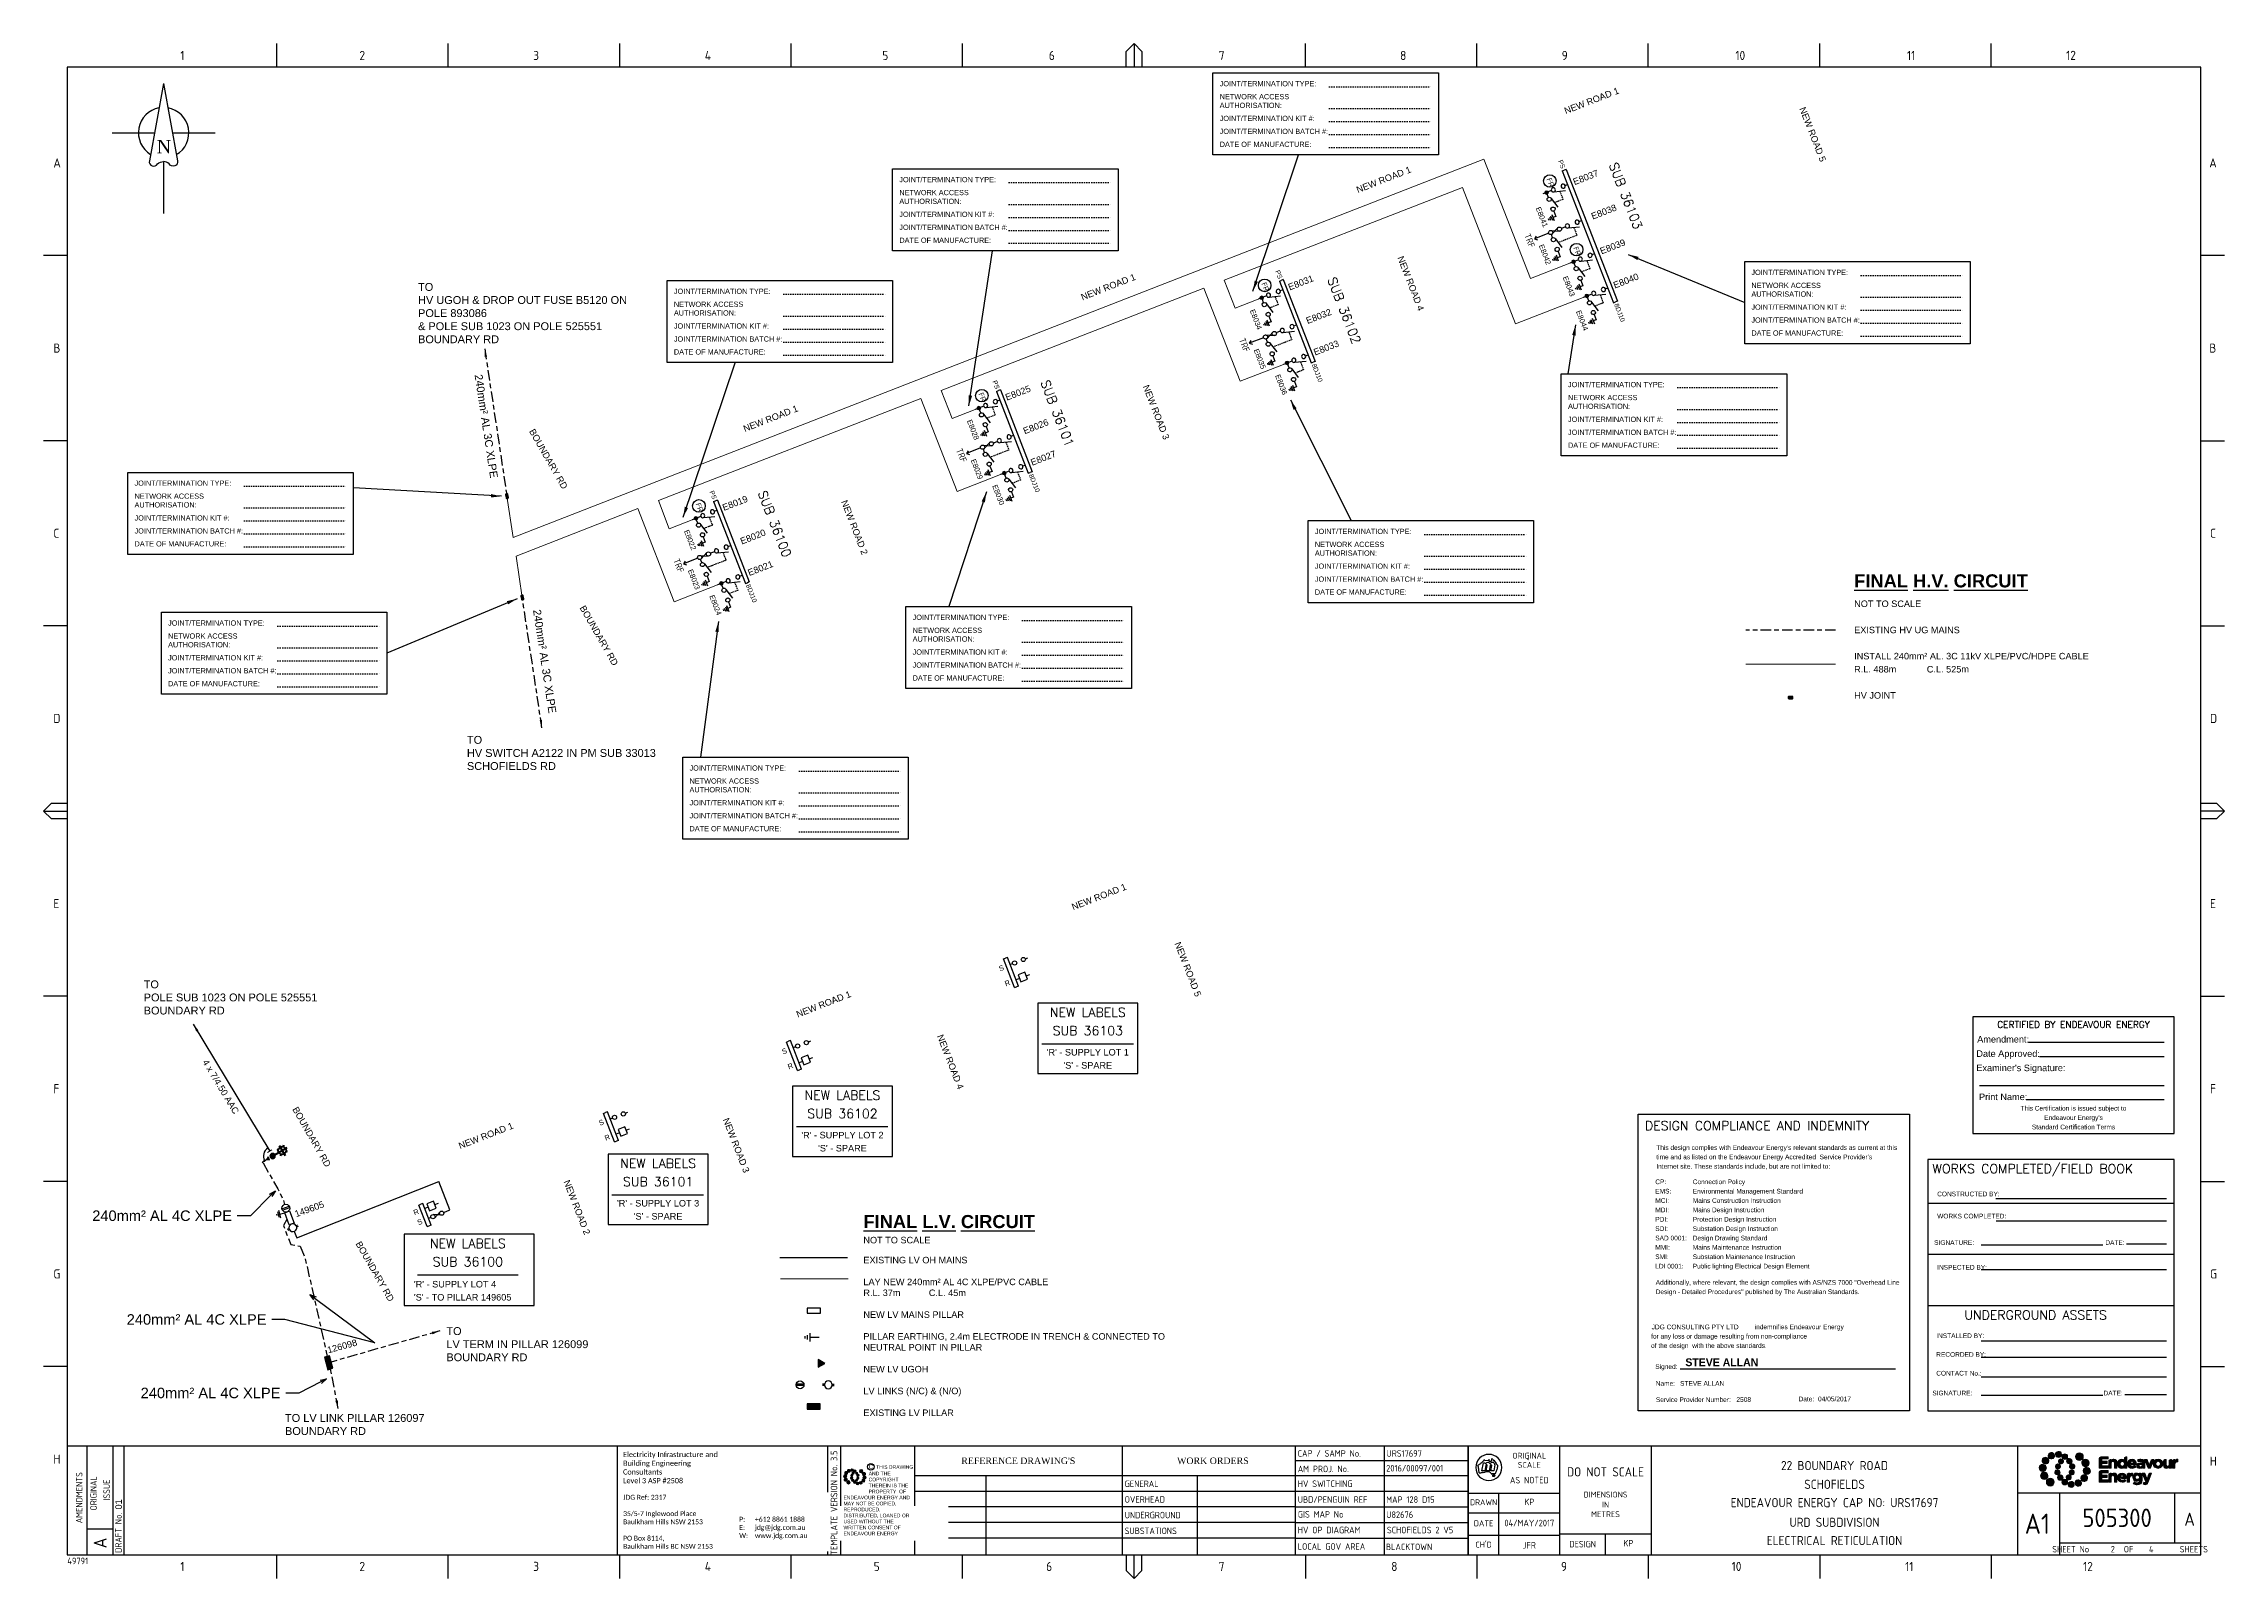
# Paper-space layout 'Sheet 2' of a CAD drawing. Header units: metres, sheet in millimetres. Extents: x -9 to 825, y -5 to 581.
import ezdxf
from ezdxf import colors
from ezdxf.entities.mleader import LeaderData, LeaderLine
from ezdxf.enums import TextEntityAlignment as Align
from ezdxf.math import Vec2, Vec3

# ---------------------------------------------------------------- set-up
doc = ezdxf.new("R2010")
doc.units = ezdxf.units.M
for name, pattern in [('A', [0]), ('Cable Exist OH', [1, 1, 0]), ('Cable Exist UG', [8.2, 4, -1.2, 1.8, -1.2]), ('CENTERX2', [4, 2.5, -0.5, 0.5, -0.5]), ('DASHED', [0.75, 0.5, -0.25]), ('DOTX2', [0.5, 0, -0.5])]:
    doc.linetypes.add(name, pattern=pattern)
doc.layers.get('0').update_dxf_attribs({"color": 6})
for name, color, linetype in [('_User Miscellaneous1', 7, 'Continuous'), ('_User_LV_Exist', 7, 'Continuous'), ('Equip_HV_NEW', 2, 'Continuous'), ('Equip_LV_EXT', 7, 'Continuous'), ('Equip_LV_NEW', 2, 'Continuous'), ('Equip_SP_HV_NEW', 2, 'Continuous'), ('Equip_SP_LV_NEW', 7, 'Continuous'), ('Mains_HV_NEW_U72', 2, 'Continuous'), ('Mains_LV_NEW_T84', 2, 'Continuous'), ('Notes', 7, 'Continuous'), ('Notes_SP_Misc', 7, 'Continuous'), ('Sub_LV_NEW', 2, 'Continuous'), ('SupportsUG_SP_EXT', 7, 'Continuous'), ('SupportsUG_SP_LV_EXT', 7, 'Continuous')]:
    doc.layers.add(name, color=color, linetype=linetype)
doc.styles.add('ARIAL', font='arial.ttf', dxfattribs={"height": 2})
doc.styles.add('Elec', font='romand__.ttf')
doc.styles.add('iecARIAL', font='arial.ttf', dxfattribs={"height": 2})
doc.styles.add('iecISOCP', font='isocp.shx')
doc.styles.add('iecNAME', font='times.ttf')
doc.styles.add('iecTimesNewRoman', font='times.ttf')
doc.styles.add('IESYMBOL1', font='isocp.shx')
doc.styles.add('POLE_LABEL', font='arial.ttf')
doc.styles.get("Standard").update_dxf_attribs({"font": 'arial.ttf'})
doc.styles.add('SWG_LABEL', font='arial.ttf')
doc.styles.add('SWITCH_LABEL', font='arial.ttf', dxfattribs={"height": 2.5})
doc.linetypes.add('Cable New UG', pattern='A,7,-0.25,["x",Standard,S=2,R=0,X=0.2,Y=-0.8],-2.1', length=9.35)
doc.linetypes.add('IE Trench HV', pattern='A,7,-0.2,["/",Standard,S=3,R=0,X=0.6,Y=-1.4],-2.5', length=9.7)
doc.dimstyles.get("Standard").update_dxf_attribs({"dimtxt": 0.18, "dimasz": 0.18, "dimexe": 0.18, "dimexo": 0.0625, "dimgap": 0.09, "dimtad": 0, "dimtih": 1, "dimtoh": 1, "dimdec": 4, "dimzin": 0, "dimdsep": 46, "dimtxsty": 'Standard', "dimcen": 0.09, "dimadec": 0, "dimazin": 0, "dimtfac": 1, "dimtdec": 4, "dimtofl": 0, "dimtmove": 0, "dimatfit": 3, "dimfxl": 1, "dimtolj": 1, "dimtzin": 0, "dimarcsym": 0})

psp = doc.layouts.new('Sheet 2')

# ---------------------------------------------------------------- texts
at = {"layer": '_User Miscellaneous1', "lineweight": 25, "insert": (304.53, 133.5), "char_height": 2.08325, "width": 118.6225, "attachment_point": 1, "style": 'iecARIAL'}
psp.add_mtext('{\\fArial|b1|i0|c238|p34;\\H2.4001x;\\LF\\fArial|b1|i0|c0|p34;INAL\\fArial|b1|i0|c238|p34; \\fArial|b1|i0|c0|p34;L\\fArial|b1|i0|c238|p34;.V.\\fArial|b1|i0|c0|p34; \\fArial|b1|i0|c238|p34;C\\fArial|b1|i0|c0|p34;IRCUIT\\fArial|b1|i0|c238|p34;\\P\\fArial|b0|i0|c0|p34;\\H0.49998x;\\lNOT TO SCALE\\fArial|b0|i0|c238|p34;\\P\\H0.8333x;\\L\\C2;\\P\\fArial|b0|i0|c0|p34;\\H1.2x;\\l\\C256;EXISTING LV OH MAINS\\P\\H0.99996x;\\P\\H0.99996x;LAY NEW \\fArial|b0|i0|c238|p34;240mm² AL \\fArial|b0|i0|c0|p34;4\\fArial|b0|i0|c238|p34;C XLPE\\fArial|b0|i0|c0|p34;/PVC\\fArial|b0|i0|c238|p34; C\\fArial|b0|i0|c0|p34;ABLE \\PR.L. 37m^I^IC.L. 45m\\P\\P\\H1.0001x;NEW LV MAINS PILLAR\\P\\P\\H0.99995x;PILLAR EARTHING, 2.4m ELECTRODE IN TRENCH & CONNECTED TO NEUTRAL POINT IN PILLAR\\P\\H0.99999x;\\C0;\\P\\H1.0001x;NEW LV UGOH\\P\\PLV LINKS (N/C) & (N/O)\\P\\PEXISTING LV PILLAR}', dxfattribs=at)
at = {"layer": '_User_LV_Exist', "char_height": 2, "width": 1.1319, "attachment_point": 4, "rotation": 21.28888, "style": 'iecARIAL'}
for s, insert in [('S', (356.38, 227.5)), ('R', (358.61, 221.77)), ('R', (358.61, 221.77)), ('S', (273.46, 195.76)), ('R', (275.69, 190.03)), ('R', (275.69, 190.03)), ('S', (203.51, 168.5)), ('R', (205.74, 162.77)), ('R', (132.65, 134.29)), ('S', (134.14, 130.5))]:
    psp.add_mtext(s, dxfattribs=dict(at, insert=insert))
at = {"layer": 'Notes', "linetype": 'Continuous', "lineweight": 0, "attachment_point": 1}
for s, width, insert, char_height, rotation in [('NEW ROAD 1', 26.9795, (572.03, 556.44), 2.5, 21.28888), ('NEW ROAD 5', 26.9795, (664.46, 557.16), 2.5, 291.28888), ('NEW ROAD 1', 26.9795, (492.58, 526.28), 2.5, 21.28888), ('NEW ROAD 1', 26.9795, (387.33, 485.26), 2.5, 21.28888), ('NEW ROAD 4', 26.9795, (510.86, 500.21), 2.5, 291.28888), ('240mm² AL 3C XLPE', 39.869, (158.91, 454.92), 3, 278.60259), ('NEW ROAD 3', 26.9795, (413.58, 451), 2.5, 291.28888), ('NEW ROAD 1', 26.9795, (258.3, 434.99), 2.5, 21.28888), ('BOUNDARY RD', 26.9795, (178.85, 434.2), 2.5, 299.78338), ('NEW ROAD 2', 26.9795, (298.3, 406.97), 2.5, 291.28888), ('240mm² AL 3C XLPE', 39.869, (181.23, 365.09), 3, 278.60259), ('BOUNDARY RD', 26.9795, (198.16, 366.74), 2.5, 299.78338), ('NEW ROAD 1', 26.9795, (383.8, 252.25), 2.5, 21.28888), ('NEW ROAD 5', 26.9795, (425.71, 238.15), 2.5, 291.28888), ('NEW ROAD 1', 26.9795, (278.55, 211.23), 2.5, 21.28888), ('NEW ROAD 4', 26.9795, (334.93, 202.78), 2.5, 291.28888), ('4 x 7/4.50 AAC', 26.9668, (53.99, 193.21), 2.5, 301.02786), ('BOUNDARY RD', 26.9795, (88.38, 175.16), 2.5, 299.78338), ('NEW ROAD 1', 26.9795, (149.51, 160.96), 2.5, 21.28888), ('NEW ROAD 3', 26.9795, (253.1, 170.89), 2.5, 291.28888), ('NEW ROAD 2', 26.9795, (192.22, 147.17), 2.5, 291.28888), ('BOUNDARY RD', 26.9795, (112.54, 123.77), 2.5, 299.78338)]:
    psp.add_mtext_dynamic_manual_height_columns(s, width=width, gutter_width=4, heights=[0], dxfattribs=dict(at, insert=insert, char_height=char_height, rotation=rotation))
at = {"layer": 'Notes', "color": 0, "char_height": 3.5, "width": 29.6758, "attachment_point": 5, "rotation": 291.28888, "line_spacing_factor": 1.2, "style": 'Elec'}
for s, insert in [('SUB 36103', (595.86, 522.94)), ('SUB 36102', (488.28, 479.13)), ('SUB 36101', (378.68, 439.81)), ('SUB 36100', (270.64, 397.58))]:
    psp.add_mtext(s, dxfattribs=dict(at, insert=insert))
at = {"layer": 'Notes', "linetype": 'Continuous', "lineweight": 0, "char_height": 3, "attachment_point": 1}
for s, width, insert in [('TO\\PHV UGOH & DROP OUT FUSE B5120 ON POLE 893086\\P& POLE SUB 1023 ON POLE 525551 BOUNDARY RD', 82.528, (134.34, 489.61)), ('TO\\PHV SWITCH A2122 IN PM SUB 33013\\PSCHOFIELDS RD', 72.0443, (153.02, 316.55)), ('TO\\PPOLE SUB 1023 ON POLE 525551 BOUNDARY RD', 82.528, (29.49, 223.13)), ('TO\\PLV TERM IN PILLAR 126099\\PBOUNDARY RD', 86.2176, (145.17, 90.64)), ('TO LV LINK PILLAR 126097\\PBOUNDARY RD', 53.1889, (83.49, 57.45))]:
    psp.add_mtext_dynamic_manual_height_columns(s, width=width, gutter_width=4, heights=[0], dxfattribs=dict(at, insert=insert))
at = {"layer": 'Notes', "lineweight": -3, "insert": (683.14, 378.3), "char_height": 3, "width": 156.9209, "attachment_point": 1, "line_spacing_factor": 1.2}
psp.add_mtext('{\\fArial|b1|i0|c238|p34;\\H1.6667x;\\LF\\fArial|b1|i0|c0|p34;INAL\\fArial|b1|i0|c238|p34; \\fArial|b1|i0|c0|p34;H\\fArial|b1|i0|c238|p34;.V. C\\fArial|b1|i0|c0|p34;IRCUIT\\fArial|b1|i0|c238|p34;\\P\\fArial|b0|i0|c0|p34;\\H0.5x;\\lNOT TO SCALE \\P\\PEXISTING HV UG MAINS\\P\\PINSTALL 240mm² AL. 3C 11kV XLPE/PVC/HDPE CABLE\\PR.L. 488m            C.L. 525m\\P\\PHV JOINT\\P\\H0.99998x;\\P\\pt9,675,744;\\H0.99998x; }', dxfattribs=at)
at = {"layer": 'Notes', "color": 0, "char_height": 3.5, "width": 38.1348, "attachment_point": 5, "line_spacing_factor": 1.2, "style": 'Elec'}
for s, insert in [('NEW LABELS\\PSUB 36103', (390.28, 207.43)), ('NEW LABELS\\PSUB 36102', (296.52, 175.77)), ('NEW LABELS\\PSUB 36101', (226.07, 149.74)), ('NEW LABELS\\PSUB 36100', (153.36, 119.13))]:
    psp.add_mtext(s, dxfattribs=dict(at, insert=insert))
at = {"layer": 'Notes', "color": 0, "char_height": 2.5, "line_spacing_factor": 1.2}
for s, insert, width, attachment_point in [("'R' - SUPPLY LOT 1\\P'S' - SPARE", (390.28, 193.17), 31.2835, 5), ("'R' - SUPPLY LOT 2\\P'S' - SPARE", (296.52, 161.51), 31.2835, 5), ("'R' - SUPPLY LOT 3\\P'S' - SPARE", (226.07, 135.48), 31.2835, 5), ("'R' - SUPPLY LOT 4\\P'S' - TO PILLAR 149605", (132.77, 104.55), 37.2811, 4)]:
    psp.add_mtext(s, dxfattribs=dict(at, insert=insert, width=width, attachment_point=attachment_point))
at = {"layer": 'Notes', "color": 5, "lineweight": -3, "insert": (618.63, 78.74), "char_height": 3, "width": 45.8953, "attachment_point": 1, "line_spacing_factor": 1.2}
psp.add_mtext('{\\fFreestyle Script|b1|i0|c0|p66;STEVE ALLAN}', dxfattribs=at)

# ---------------------------------------------------------------- blocks, each defined once
blk = doc.blocks.new('EE_LOGO_SMALL')
at = {"layer": 'Notes'}
h = blk.add_hatch(color=256, dxfattribs=at)
edge = h.paths.add_edge_path()
edge.add_spline(control_points=[(-8.4, 2), (-9.2, 2), (-9.8, 1.4), (-9.8, 0.7), (-9.9, -0.1), (-9.3, -0.7), (-8.6, -0.8), (-7.8, -0.8), (-7.2, -0.2), (-7.1, 0.5), (-7.1, 1.3), (-7.7, 1.9), (-8.4, 2)], knot_values=[0, 0, 0, 0, 1, 1, 1, 2, 2, 2, 3, 3, 3, 4, 4, 4, 4], degree=3, periodic=0)
h = blk.add_hatch(color=256, dxfattribs=at)
edge = h.paths.add_edge_path()
edge.add_spline(control_points=[(-6.8, 4.5), (-7.4, 4.8), (-8.2, 4.6), (-8.6, 4), (-8.9, 3.4), (-8.7, 2.6), (-8.1, 2.2), (-7.5, 1.9), (-6.7, 2.1), (-6.3, 2.7), (-6, 3.3), (-6.2, 4.1), (-6.8, 4.5)], knot_values=[0, 0, 0, 0, 1, 1, 1, 2, 2, 2, 3, 3, 3, 4, 4, 4, 4], degree=3, periodic=0)
h = blk.add_hatch(color=256, dxfattribs=at)
edge = h.paths.add_edge_path()
edge.add_spline(control_points=[(-4.2, 5.9), (-4.6, 6.5), (-5.3, 6.6), (-5.9, 6.3), (-6.4, 5.9), (-6.6, 5.1), (-6.2, 4.6), (-5.9, 4), (-5.1, 3.8), (-4.6, 4.2), (-4, 4.6), (-3.8, 5.3), (-4.2, 5.9)], knot_values=[0, 0, 0, 0, 1, 1, 1, 2, 2, 2, 3, 3, 3, 4, 4, 4, 4], degree=3, periodic=0)
h = blk.add_hatch(color=256, dxfattribs=at)
edge = h.paths.add_edge_path()
edge.add_spline(control_points=[(-1.3, 5.9), (-1.4, 6.5), (-2, 7), (-2.6, 6.9), (-3.3, 6.9), (-3.7, 6.3), (-3.7, 5.6), (-3.6, 5), (-3, 4.5), (-2.4, 4.6), (-1.7, 4.7), (-1.3, 5.2), (-1.3, 5.9)], knot_values=[0, 0, 0, 0, 1, 1, 1, 2, 2, 2, 3, 3, 3, 4, 4, 4, 4], degree=3, periodic=0)
h = blk.add_hatch(color=256, dxfattribs=at)
edge = h.paths.add_edge_path()
edge.add_spline(control_points=[(-2.5, 2.1), (-3, 2.2), (-3.5, 1.9), (-3.6, 1.3), (-3.7, 0.8), (-3.4, 0.3), (-2.9, 0.2), (-2.4, 0.1), (-1.9, 0.4), (-1.8, 0.9), (-1.7, 1.5), (-2, 2), (-2.5, 2.1)], knot_values=[0, 0, 0, 0, 1, 1, 1, 2, 2, 2, 3, 3, 3, 4, 4, 4, 4], degree=3, periodic=0)
h = blk.add_hatch(color=256, dxfattribs=at)
edge = h.paths.add_edge_path()
edge.add_spline(control_points=[(1, 4.9), (1, 4.3), (0.5, 3.8), (-0.1, 3.8), (-0.7, 3.8), (-1.2, 4.3), (-1.2, 4.9), (-1.2, 5.5), (-0.7, 6), (-0.1, 6), (0.5, 6), (1, 5.5), (1, 4.9)], knot_values=[0, 0, 0, 0, 1, 1, 1, 2, 2, 2, 3, 3, 3, 4, 4, 4, 4], degree=3, periodic=0)
edge = h.paths.add_edge_path()
edge.add_spline(control_points=[(-1.4, 4), (-1.9, 4.1), (-2.4, 3.8), (-2.5, 3.3), (-2.6, 2.7), (-2.3, 2.2), (-1.8, 2.1), (-1.3, 2), (-0.7, 2.3), (-0.6, 2.9), (-0.5, 3.4), (-0.9, 3.9), (-1.4, 4)], knot_values=[0, 0, 0, 0, 1, 1, 1, 2, 2, 2, 3, 3, 3, 4, 4, 4, 4], degree=3, periodic=0)
h = blk.add_hatch(color=256, dxfattribs=at)
edge = h.paths.add_edge_path()
edge.add_spline(control_points=[(2.3, 2.4), (2.8, 2.8), (2.8, 3.4), (2.4, 3.9), (2, 4.3), (1.4, 4.3), (0.9, 3.9), (0.5, 3.6), (0.5, 2.9), (0.9, 2.5), (1.2, 2), (1.9, 2), (2.3, 2.4)], knot_values=[0, 0, 0, 0, 1, 1, 1, 2, 2, 2, 3, 3, 3, 4, 4, 4, 4], degree=3, periodic=0)
edge = h.paths.add_edge_path()
edge.add_spline(control_points=[(1, 4.9), (1, 4.3), (0.5, 3.8), (-0.1, 3.8), (-0.7, 3.8), (-1.2, 4.3), (-1.2, 4.9), (-1.2, 5.5), (-0.7, 6), (-0.1, 6), (0.5, 6), (1, 5.5), (1, 4.9)], knot_values=[0, 0, 0, 0, 1, 1, 1, 2, 2, 2, 3, 3, 3, 4, 4, 4, 4], degree=3, periodic=0)
h = blk.add_hatch(color=256, dxfattribs=at)
edge = h.paths.add_edge_path()
edge.add_spline(control_points=[(1, 4.9), (1, 4.3), (0.5, 3.8), (-0.1, 3.8), (-0.7, 3.8), (-1.2, 4.3), (-1.2, 4.9), (-1.2, 5.5), (-0.7, 6), (-0.1, 6), (0.5, 6), (1, 5.5), (1, 4.9)], knot_values=[0, 0, 0, 0, 1, 1, 1, 2, 2, 2, 3, 3, 3, 4, 4, 4, 4], degree=3, periodic=0)
edge = h.paths.add_edge_path(flags=16)
edge.add_spline(control_points=[(1, 4.9), (1, 4.3), (0.5, 3.8), (-0.1, 3.8), (-0.7, 3.8), (-1.2, 4.3), (-1.2, 4.9), (-1.2, 5.5), (-0.7, 6), (-0.1, 6), (0.5, 6), (1, 5.5), (1, 4.9)], knot_values=[0, 0, 0, 0, 1, 1, 1, 2, 2, 2, 3, 3, 3, 4, 4, 4, 4], degree=3, periodic=0)
h = blk.add_hatch(color=256, dxfattribs=at)
edge = h.paths.add_edge_path()
edge.add_spline(control_points=[(3, 0.2), (3.5, 0.3), (3.8, 0.9), (3.7, 1.4), (3.6, 1.9), (3, 2.3), (2.5, 2.1), (1.9, 2), (1.6, 1.4), (1.8, 0.9), (1.9, 0.4), (2.5, 0.1), (3, 0.2)], knot_values=[0, 0, 0, 0, 1, 1, 1, 2, 2, 2, 3, 3, 3, 4, 4, 4, 4], degree=3, periodic=0)
h = blk.add_hatch(color=256, dxfattribs=at)
edge = h.paths.add_edge_path()
edge.add_spline(control_points=[(7, 4.9), (7, 4), (6.3, 3.4), (5.5, 3.4), (4.6, 3.4), (4, 4), (4, 4.9), (4, 5.7), (4.6, 6.4), (5.5, 6.4), (6.3, 6.4), (7, 5.7), (7, 4.9)], knot_values=[0, 0, 0, 0, 1, 1, 1, 2, 2, 2, 3, 3, 3, 4, 4, 4, 4], degree=3, periodic=0)
h = blk.add_hatch(color=256, dxfattribs=at)
edge = h.paths.add_edge_path()
edge.add_spline(control_points=[(8.4, 1.1), (9.1, 1.5), (9.4, 2.3), (9.1, 3), (8.8, 3.7), (7.9, 4.1), (7.2, 3.8), (6.5, 3.4), (6.2, 2.6), (6.5, 1.9), (6.8, 1.2), (7.7, 0.8), (8.4, 1.1)], knot_values=[0, 0, 0, 0, 1, 1, 1, 2, 2, 2, 3, 3, 3, 4, 4, 4, 4], degree=3, periodic=0)
h = blk.add_hatch(color=256, dxfattribs=at)
edge = h.paths.add_edge_path()
edge.add_spline(control_points=[(8.3, -1.9), (9, -1.9), (9.7, -1.4), (9.7, -0.6), (9.7, 0.1), (9.2, 0.8), (8.4, 0.8), (7.7, 0.8), (7, 0.3), (7, -0.5), (6.9, -1.2), (7.5, -1.9), (8.3, -1.9)], knot_values=[0, 0, 0, 0, 1, 1, 1, 2, 2, 2, 3, 3, 3, 4, 4, 4, 4], degree=3, periodic=0)
h = blk.add_hatch(color=256, dxfattribs=at)
edge = h.paths.add_edge_path()
edge.add_spline(control_points=[(-8.5, -1.1), (-9.2, -1.4), (-9.6, -2.3), (-9.3, -3), (-8.9, -3.7), (-8.1, -4), (-7.4, -3.7), (-6.7, -3.4), (-6.3, -2.5), (-6.6, -1.8), (-7, -1.1), (-7.8, -0.8), (-8.5, -1.1)], knot_values=[0, 0, 0, 0, 1, 1, 1, 2, 2, 2, 3, 3, 3, 4, 4, 4, 4], degree=3, periodic=0)
h = blk.add_hatch(color=256, dxfattribs=at)
edge = h.paths.add_edge_path()
edge.add_spline(control_points=[(-7.1, -4.8), (-7.1, -4), (-6.5, -3.3), (-5.6, -3.3), (-4.8, -3.3), (-4.1, -4), (-4.1, -4.8), (-4.1, -5.7), (-4.8, -6.3), (-5.6, -6.3), (-6.5, -6.3), (-7.1, -5.7), (-7.1, -4.8)], knot_values=[0, 0, 0, 0, 1, 1, 1, 2, 2, 2, 3, 3, 3, 4, 4, 4, 4], degree=3, periodic=0)
h = blk.add_hatch(color=256, dxfattribs=at)
edge = h.paths.add_edge_path()
edge.add_spline(control_points=[(-3.1, -0.2), (-3.7, -0.3), (-4, -0.8), (-3.8, -1.4), (-3.7, -1.9), (-3.2, -2.2), (-2.6, -2.1), (-2.1, -1.9), (-1.8, -1.4), (-1.9, -0.9), (-2.1, -0.3), (-2.6, 0), (-3.1, -0.2)], knot_values=[0, 0, 0, 0, 1, 1, 1, 2, 2, 2, 3, 3, 3, 4, 4, 4, 4], degree=3, periodic=0)
h = blk.add_hatch(color=256, dxfattribs=at)
edge = h.paths.add_edge_path()
edge.add_spline(control_points=[(-2.5, -2.3), (-2.9, -2.7), (-3, -3.4), (-2.6, -3.8), (-2.2, -4.2), (-1.5, -4.3), (-1.1, -3.9), (-0.7, -3.5), (-0.6, -2.8), (-1, -2.4), (-1.4, -2), (-2, -1.9), (-2.5, -2.3)], knot_values=[0, 0, 0, 0, 1, 1, 1, 2, 2, 2, 3, 3, 3, 4, 4, 4, 4], degree=3, periodic=0)
h = blk.add_hatch(color=256, dxfattribs=at)
edge = h.paths.add_edge_path()
edge.add_spline(control_points=[(-1.2, -4.8), (-1.2, -4.2), (-0.7, -3.7), (-0.1, -3.7), (0.5, -3.7), (1, -4.2), (1, -4.8), (1, -5.4), (0.5, -5.9), (-0.1, -5.9), (-0.7, -5.9), (-1.2, -5.4), (-1.2, -4.8)], knot_values=[0, 0, 0, 0, 1, 1, 1, 2, 2, 2, 3, 3, 3, 4, 4, 4, 4], degree=3, periodic=0)
h = blk.add_hatch(color=256, dxfattribs=at)
edge = h.paths.add_edge_path()
edge.add_spline(control_points=[(1.2, -3.9), (1.7, -4.1), (2.2, -3.7), (2.3, -3.2), (2.5, -2.7), (2.1, -2.2), (1.6, -2.1), (1.1, -2), (0.6, -2.3), (0.5, -2.8), (0.4, -3.3), (0.7, -3.8), (1.2, -3.9)], knot_values=[0, 0, 0, 0, 1, 1, 1, 2, 2, 2, 3, 3, 3, 4, 4, 4, 4], degree=3, periodic=0)
h = blk.add_hatch(color=256, dxfattribs=at)
edge = h.paths.add_edge_path()
edge.add_spline(control_points=[(1.2, -5.8), (1.3, -6.5), (1.8, -6.9), (2.5, -6.9), (3.1, -6.8), (3.6, -6.2), (3.5, -5.6), (3.4, -5), (2.9, -4.5), (2.2, -4.6), (1.6, -4.6), (1.1, -5.2), (1.2, -5.8)], knot_values=[0, 0, 0, 0, 1, 1, 1, 2, 2, 2, 3, 3, 3, 4, 4, 4, 4], degree=3, periodic=0)
h = blk.add_hatch(color=256, dxfattribs=at)
edge = h.paths.add_edge_path()
edge.add_spline(control_points=[(2.4, -2), (2.9, -2.1), (3.4, -1.8), (3.5, -1.3), (3.6, -0.8), (3.3, -0.3), (2.8, -0.2), (2.2, -0.1), (1.7, -0.4), (1.6, -0.9), (1.5, -1.4), (1.8, -1.9), (2.4, -2)], knot_values=[0, 0, 0, 0, 1, 1, 1, 2, 2, 2, 3, 3, 3, 4, 4, 4, 4], degree=3, periodic=0)
h = blk.add_hatch(color=256, dxfattribs=at)
edge = h.paths.add_edge_path()
edge.add_spline(control_points=[(4, -5.8), (4.4, -6.4), (5.2, -6.6), (5.7, -6.2), (6.3, -5.8), (6.5, -5.1), (6.1, -4.5), (5.7, -4), (5, -3.8), (4.4, -4.2), (3.8, -4.5), (3.7, -5.3), (4, -5.8)], knot_values=[0, 0, 0, 0, 1, 1, 1, 2, 2, 2, 3, 3, 3, 4, 4, 4, 4], degree=3, periodic=0)
h = blk.add_hatch(color=256, dxfattribs=at)
edge = h.paths.add_edge_path()
edge.add_spline(control_points=[(6.7, -4.4), (7.3, -4.8), (8.1, -4.6), (8.4, -4), (8.8, -3.3), (8.6, -2.6), (8, -2.2), (7.3, -1.8), (6.6, -2.1), (6.2, -2.7), (5.8, -3.3), (6, -4.1), (6.7, -4.4)], knot_values=[0, 0, 0, 0, 1, 1, 1, 2, 2, 2, 3, 3, 3, 4, 4, 4, 4], degree=3, periodic=0)
at = {"layer": 'Notes', "lineweight": 0}
for points in [[(1.8, 2.1), (1.8, 2.1)], [(-2, -2.1), (-2, -2.1)]]:
    blk.add_lwpolyline(points, dxfattribs=at)
for points in [[(-8.4, 2), (-9.2, 2), (-9.8, 1.4), (-9.8, 0.7), (-9.9, -0.1), (-9.3, -0.7), (-8.6, -0.8), (-7.8, -0.8), (-7.2, -0.2), (-7.1, 0.5), (-7.1, 1.3), (-7.7, 1.9), (-8.4, 2)], [(-6.8, 4.5), (-7.4, 4.8), (-8.2, 4.6), (-8.6, 4), (-8.9, 3.4), (-8.7, 2.6), (-8.1, 2.2), (-7.5, 1.9), (-6.7, 2.1), (-6.3, 2.7), (-6, 3.3), (-6.2, 4.1), (-6.8, 4.5)], [(-4.2, 5.9), (-4.6, 6.5), (-5.3, 6.6), (-5.9, 6.3), (-6.4, 5.9), (-6.6, 5.1), (-6.2, 4.6), (-5.9, 4), (-5.1, 3.8), (-4.6, 4.2), (-4, 4.6), (-3.8, 5.3), (-4.2, 5.9)], [(-1.3, 5.9), (-1.4, 6.5), (-2, 7), (-2.6, 6.9), (-3.3, 6.9), (-3.7, 6.3), (-3.7, 5.6), (-3.6, 5), (-3, 4.5), (-2.4, 4.6), (-1.7, 4.7), (-1.3, 5.2), (-1.3, 5.9)], [(-2.5, 2.1), (-3, 2.2), (-3.5, 1.9), (-3.6, 1.3), (-3.7, 0.8), (-3.4, 0.3), (-2.9, 0.2), (-2.4, 0.1), (-1.9, 0.4), (-1.8, 0.9), (-1.7, 1.5), (-2, 2), (-2.5, 2.1)], [(-1.4, 4), (-1.9, 4.1), (-2.4, 3.8), (-2.5, 3.3), (-2.6, 2.7), (-2.3, 2.2), (-1.8, 2.1), (-1.3, 2), (-0.7, 2.3), (-0.6, 2.9), (-0.5, 3.4), (-0.9, 3.9), (-1.4, 4)], [(1, 4.9), (1, 4.3), (0.5, 3.8), (-0.1, 3.8), (-0.7, 3.8), (-1.2, 4.3), (-1.2, 4.9), (-1.2, 5.5), (-0.7, 6), (-0.1, 6), (0.5, 6), (1, 5.5), (1, 4.9)], [(1, 4.9), (1, 4.3), (0.5, 3.8), (-0.1, 3.8), (-0.7, 3.8), (-1.2, 4.3), (-1.2, 4.9), (-1.2, 5.5), (-0.7, 6), (-0.1, 6), (0.5, 6), (1, 5.5), (1, 4.9)], [(2.3, 2.4), (2.8, 2.8), (2.8, 3.4), (2.4, 3.9), (2, 4.3), (1.4, 4.3), (0.9, 3.9), (0.5, 3.6), (0.5, 2.9), (0.9, 2.5), (1.2, 2), (1.9, 2), (2.3, 2.4)], [(3, 0.2), (3.5, 0.3), (3.8, 0.9), (3.7, 1.4), (3.6, 1.9), (3, 2.3), (2.5, 2.1), (1.9, 2), (1.6, 1.4), (1.8, 0.9), (1.9, 0.4), (2.5, 0.1), (3, 0.2)], [(7, 4.9), (7, 4), (6.3, 3.4), (5.5, 3.4), (4.6, 3.4), (4, 4), (4, 4.9), (4, 5.7), (4.6, 6.4), (5.5, 6.4), (6.3, 6.4), (7, 5.7), (7, 4.9)], [(8.4, 1.1), (9.1, 1.5), (9.4, 2.3), (9.1, 3), (8.8, 3.7), (7.9, 4.1), (7.2, 3.8), (6.5, 3.4), (6.2, 2.6), (6.5, 1.9), (6.8, 1.2), (7.7, 0.8), (8.4, 1.1)], [(8.3, -1.9), (9, -1.9), (9.7, -1.4), (9.7, -0.6), (9.7, 0.1), (9.2, 0.8), (8.4, 0.8), (7.7, 0.8), (7, 0.3), (7, -0.5), (6.9, -1.2), (7.5, -1.9), (8.3, -1.9)], [(-8.5, -1.1), (-9.2, -1.4), (-9.6, -2.3), (-9.3, -3), (-8.9, -3.7), (-8.1, -4), (-7.4, -3.7), (-6.7, -3.4), (-6.3, -2.5), (-6.6, -1.8), (-7, -1.1), (-7.8, -0.8), (-8.5, -1.1)], [(-7.1, -4.8), (-7.1, -4), (-6.5, -3.3), (-5.6, -3.3), (-4.8, -3.3), (-4.1, -4), (-4.1, -4.8), (-4.1, -5.7), (-4.8, -6.3), (-5.6, -6.3), (-6.5, -6.3), (-7.1, -5.7), (-7.1, -4.8)], [(-3.1, -0.2), (-3.7, -0.3), (-4, -0.8), (-3.8, -1.4), (-3.7, -1.9), (-3.2, -2.2), (-2.6, -2.1), (-2.1, -1.9), (-1.8, -1.4), (-1.9, -0.9), (-2.1, -0.3), (-2.6, 0), (-3.1, -0.2)], [(-2.5, -2.3), (-2.9, -2.7), (-3, -3.4), (-2.6, -3.8), (-2.2, -4.2), (-1.5, -4.3), (-1.1, -3.9), (-0.7, -3.5), (-0.6, -2.8), (-1, -2.4), (-1.4, -2), (-2, -1.9), (-2.5, -2.3)], [(-1.2, -4.8), (-1.2, -4.2), (-0.7, -3.7), (-0.1, -3.7), (0.5, -3.7), (1, -4.2), (1, -4.8), (1, -5.4), (0.5, -5.9), (-0.1, -5.9), (-0.7, -5.9), (-1.2, -5.4), (-1.2, -4.8)], [(1.2, -3.9), (1.7, -4.1), (2.2, -3.7), (2.3, -3.2), (2.5, -2.7), (2.1, -2.2), (1.6, -2.1), (1.1, -2), (0.6, -2.3), (0.5, -2.8), (0.4, -3.3), (0.7, -3.8), (1.2, -3.9)], [(1.2, -5.8), (1.3, -6.5), (1.8, -6.9), (2.5, -6.9), (3.1, -6.8), (3.6, -6.2), (3.5, -5.6), (3.4, -5), (2.9, -4.5), (2.2, -4.6), (1.6, -4.6), (1.1, -5.2), (1.2, -5.8)], [(2.4, -2), (2.9, -2.1), (3.4, -1.8), (3.5, -1.3), (3.6, -0.8), (3.3, -0.3), (2.8, -0.2), (2.2, -0.1), (1.7, -0.4), (1.6, -0.9), (1.5, -1.4), (1.8, -1.9), (2.4, -2)], [(4, -5.8), (4.4, -6.4), (5.2, -6.6), (5.7, -6.2), (6.3, -5.8), (6.5, -5.1), (6.1, -4.5), (5.7, -4), (5, -3.8), (4.4, -4.2), (3.8, -4.5), (3.7, -5.3), (4, -5.8)], [(6.7, -4.4), (7.3, -4.8), (8.1, -4.6), (8.4, -4), (8.8, -3.3), (8.6, -2.6), (8, -2.2), (7.3, -1.8), (6.6, -2.1), (6.2, -2.7), (5.8, -3.3), (6, -4.1), (6.7, -4.4)]]:
    blk.add_open_spline(points, degree=3, knots=[0, 0, 0, 0, 1, 1, 1, 2, 2, 2, 3, 3, 3, 4, 4, 4, 4], dxfattribs=at)
blk = doc.blocks.new('EE_COPYRIGHT_A1')
at = {"layer": 'Notes'}
blk.add_circle((9.53, -0.82), 1.15, dxfattribs=at)
at = {"xscale": 0.4, "yscale": 0.4, "zscale": 0.4}
blk.add_blockref('EE_LOGO_SMALL', (3.96, -4.29), dxfattribs=at)
at = {"layer": 'Notes', "insert": (0, 0), "char_height": 1.25, "width": 24.1208, "attachment_point": 1, "style": 'ARIAL'}
blk.add_mtext('\\pt8.75;               ^I{\\H1.2x;C } THIS DRAWING\\P\\pi-8.75,l8.75,t8.75,20;       ^IAND THE ^I\\P\\pi0,t8.75;COPYRIGHT\\P\\pi-8.75,t1.25,8.75;^I^ITHEREIN IS THE PROPERTY  OF \\P\\pi0,l0,t1.25;ENDEAVOUR ENERGY AND MAY NOT BE COPIED, REPRODUCED, DISTRIBUTED, LOANED OR USED WITHOUT THE WRITTEN CONSENT OF ENDEAVOUR ENERGY', dxfattribs=at)
blk = doc.blocks.new('EE_LOGO')
h = blk.add_hatch(color=7)
edge = h.paths.add_edge_path()
edge.add_spline(control_points=[(-25.34, 1.94), (-26.08, 1.98), (-26.72, 1.41), (-26.77, 0.66), (-26.81, -0.09), (-26.24, -0.72), (-25.49, -0.77), (-24.74, -0.81), (-24.1, -0.24), (-24.06, 0.51), (-24.02, 1.25), (-24.59, 1.89), (-25.34, 1.94)], knot_values=[0, 0, 0, 0, 1, 1, 1, 2, 2, 2, 3, 3, 3, 4, 4, 4, 4], degree=3, periodic=0)
h = blk.add_hatch(color=7)
edge = h.paths.add_edge_path()
edge.add_spline(control_points=[(-23.73, 4.46), (-24.34, 4.81), (-25.13, 4.61), (-25.49, 3.99), (-25.85, 3.38), (-25.64, 2.59), (-25.03, 2.23), (-24.41, 1.87), (-23.63, 2.08), (-23.27, 2.69), (-22.91, 3.31), (-23.12, 4.1), (-23.73, 4.46)], knot_values=[0, 0, 0, 0, 1, 1, 1, 2, 2, 2, 3, 3, 3, 4, 4, 4, 4], degree=3, periodic=0)
h = blk.add_hatch(color=7)
edge = h.paths.add_edge_path()
edge.add_spline(control_points=[(-21.12, 5.87), (-21.48, 6.44), (-22.24, 6.61), (-22.81, 6.24), (-23.37, 5.88), (-23.54, 5.12), (-23.17, 4.55), (-22.81, 3.98), (-22.05, 3.82), (-21.48, 4.19), (-20.92, 4.55), (-20.75, 5.31), (-21.12, 5.87)], knot_values=[0, 0, 0, 0, 1, 1, 1, 2, 2, 2, 3, 3, 3, 4, 4, 4, 4], degree=3, periodic=0)
h = blk.add_hatch(color=7)
edge = h.paths.add_edge_path()
edge.add_spline(control_points=[(-19.43, 2.06), (-19.94, 2.17), (-20.44, 1.84), (-20.55, 1.33), (-20.66, 0.82), (-20.34, 0.32), (-19.83, 0.21), (-19.32, 0.1), (-18.81, 0.42), (-18.71, 0.93), (-18.59, 1.44), (-18.92, 1.95), (-19.43, 2.06)], knot_values=[0, 0, 0, 0, 1, 1, 1, 2, 2, 2, 3, 3, 3, 4, 4, 4, 4], degree=3, periodic=0)
h = blk.add_hatch(color=7)
edge = h.paths.add_edge_path()
edge.add_spline(control_points=[(-18.27, 5.87), (-18.34, 6.5), (-18.91, 6.97), (-19.54, 6.9), (-20.18, 6.84), (-20.65, 6.27), (-20.58, 5.63), (-20.52, 4.99), (-19.95, 4.53), (-19.31, 4.59), (-18.67, 4.66), (-18.21, 5.23), (-18.27, 5.87)], knot_values=[0, 0, 0, 0, 1, 1, 1, 2, 2, 2, 3, 3, 3, 4, 4, 4, 4], degree=3, periodic=0)
h = blk.add_hatch(color=7)
edge = h.paths.add_edge_path()
edge.add_spline(control_points=[(-15.91, 4.86), (-15.91, 4.26), (-16.4, 3.77), (-17, 3.77), (-17.6, 3.77), (-18.08, 4.26), (-18.08, 4.86), (-18.08, 5.46), (-17.6, 5.95), (-17, 5.95), (-16.4, 5.95), (-15.91, 5.46), (-15.91, 4.86)], knot_values=[0, 0, 0, 0, 1, 1, 1, 2, 2, 2, 3, 3, 3, 4, 4, 4, 4], degree=3, periodic=0)
edge = h.paths.add_edge_path()
edge.add_spline(control_points=[(-18.29, 3.97), (-18.8, 4.08), (-19.3, 3.76), (-19.41, 3.25), (-19.52, 2.74), (-19.2, 2.23), (-18.69, 2.12), (-18.18, 2.01), (-17.67, 2.33), (-17.56, 2.84), (-17.45, 3.35), (-17.78, 3.86), (-18.29, 3.97)], knot_values=[0, 0, 0, 0, 1, 1, 1, 2, 2, 2, 3, 3, 3, 4, 4, 4, 4], degree=3, periodic=0)
h = blk.add_hatch(color=7)
edge = h.paths.add_edge_path()
edge.add_spline(control_points=[(-14.59, 2.36), (-14.16, 2.75), (-14.12, 3.41), (-14.51, 3.84), (-14.89, 4.27), (-15.55, 4.31), (-15.99, 3.93), (-16.42, 3.54), (-16.46, 2.88), (-16.07, 2.45), (-15.69, 2.01), (-15.02, 1.98), (-14.59, 2.36)], knot_values=[0, 0, 0, 0, 1, 1, 1, 2, 2, 2, 3, 3, 3, 4, 4, 4, 4], degree=3, periodic=0)
edge = h.paths.add_edge_path()
edge.add_spline(control_points=[(-15.91, 4.86), (-15.91, 4.26), (-16.4, 3.77), (-17, 3.77), (-17.6, 3.77), (-18.08, 4.26), (-18.08, 4.86), (-18.08, 5.46), (-17.6, 5.95), (-17, 5.95), (-16.4, 5.95), (-15.91, 5.46), (-15.91, 4.86)], knot_values=[0, 0, 0, 0, 1, 1, 1, 2, 2, 2, 3, 3, 3, 4, 4, 4, 4], degree=3, periodic=0)
h = blk.add_hatch(color=7)
edge = h.paths.add_edge_path()
edge.add_spline(control_points=[(-15.91, 4.86), (-15.91, 4.26), (-16.4, 3.77), (-17, 3.77), (-17.6, 3.77), (-18.08, 4.26), (-18.08, 4.86), (-18.08, 5.46), (-17.6, 5.95), (-17, 5.95), (-16.4, 5.95), (-15.91, 5.46), (-15.91, 4.86)], knot_values=[0, 0, 0, 0, 1, 1, 1, 2, 2, 2, 3, 3, 3, 4, 4, 4, 4], degree=3, periodic=0)
edge = h.paths.add_edge_path(flags=16)
edge.add_spline(control_points=[(-15.91, 4.86), (-15.91, 4.26), (-16.4, 3.77), (-17, 3.77), (-17.6, 3.77), (-18.08, 4.26), (-18.08, 4.86), (-18.08, 5.46), (-17.6, 5.95), (-17, 5.95), (-16.4, 5.95), (-15.91, 5.46), (-15.91, 4.86)], knot_values=[0, 0, 0, 0, 1, 1, 1, 2, 2, 2, 3, 3, 3, 4, 4, 4, 4], degree=3, periodic=0)
h = blk.add_hatch(color=7)
edge = h.paths.add_edge_path()
edge.add_spline(control_points=[(-13.94, 0.18), (-13.41, 0.32), (-13.09, 0.87), (-13.23, 1.4), (-13.37, 1.93), (-13.92, 2.25), (-14.45, 2.11), (-14.98, 1.97), (-15.3, 1.42), (-15.16, 0.89), (-15.02, 0.36), (-14.47, 0.04), (-13.94, 0.18)], knot_values=[0, 0, 0, 0, 1, 1, 1, 2, 2, 2, 3, 3, 3, 4, 4, 4, 4], degree=3, periodic=0)
h = blk.add_hatch(color=7)
edge = h.paths.add_edge_path()
edge.add_spline(control_points=[(-9.93, 4.86), (-9.93, 4.03), (-10.61, 3.35), (-11.44, 3.35), (-12.28, 3.35), (-12.95, 4.03), (-12.95, 4.86), (-12.95, 5.69), (-12.28, 6.37), (-11.44, 6.37), (-10.61, 6.37), (-9.93, 5.69), (-9.93, 4.86)], knot_values=[0, 0, 0, 0, 1, 1, 1, 2, 2, 2, 3, 3, 3, 4, 4, 4, 4], degree=3, periodic=0)
h = blk.add_hatch(color=7)
edge = h.paths.add_edge_path()
edge.add_spline(control_points=[(-8.55, 1.13), (-7.83, 1.45), (-7.5, 2.29), (-7.82, 3.01), (-8.14, 3.73), (-8.98, 4.06), (-9.7, 3.74), (-10.42, 3.42), (-10.75, 2.58), (-10.43, 1.86), (-10.11, 1.14), (-9.27, 0.81), (-8.55, 1.13)], knot_values=[0, 0, 0, 0, 1, 1, 1, 2, 2, 2, 3, 3, 3, 4, 4, 4, 4], degree=3, periodic=0)
h = blk.add_hatch(color=7)
edge = h.paths.add_edge_path()
edge.add_spline(control_points=[(-8.66, -1.92), (-7.91, -1.96), (-7.27, -1.39), (-7.23, -0.64), (-7.19, 0.1), (-7.76, 0.74), (-8.51, 0.78), (-9.25, 0.83), (-9.89, 0.26), (-9.94, -0.49), (-9.98, -1.24), (-9.41, -1.88), (-8.66, -1.92)], knot_values=[0, 0, 0, 0, 1, 1, 1, 2, 2, 2, 3, 3, 3, 4, 4, 4, 4], degree=3, periodic=0)
h = blk.add_hatch(color=7)
edge = h.paths.add_edge_path()
edge.add_spline(control_points=[(-3.85, 0.44), (-3.85, 0.44), (-3.85, 4.25), (-3.85, 4.3), (-3.85, 4.35), (-3.85, 4.86), (-3.29, 4.86), (-2.74, 4.86), (-0.49, 4.86), (-0.49, 4.86), (-0.49, 4.86), (-0.49, 4), (-0.49, 4), (-0.49, 4), (-2.89, 4), (-2.89, 4), (-2.89, 4), (-2.89, 3.1), (-2.89, 3.1), (-2.89, 3.1), (-0.8, 3.1), (-0.8, 3.1), (-0.8, 3.1), (-0.8, 2.23), (-0.8, 2.23), (-0.8, 2.23), (-2.89, 2.23), (-2.89, 2.23), (-2.89, 2.23), (-2.89, 1.31), (-2.89, 1.31), (-2.89, 1.31), (-0.49, 1.31), (-0.49, 1.31), (-0.49, 1.31), (-0.49, 0.44), (-0.49, 0.44), (-0.49, 0.44), (-3.85, 0.44), (-3.85, 0.44)], knot_values=[0, 0, 0, 0, 1, 1, 1, 2, 2, 2, 3, 3, 3, 4, 4, 4, 5, 5, 5, 6, 6, 6, 7, 7, 7, 8, 8, 8, 9, 9, 9, 10, 10, 10, 11, 11, 11, 12, 12, 12, 13, 13, 13, 13], degree=3, periodic=0)
h = blk.add_hatch(color=7)
edge = h.paths.add_edge_path()
edge.add_spline(control_points=[(1.94, 0.44), (1.94, 0.44), (1.94, 2.33), (1.94, 2.33), (1.94, 2.78), (1.73, 3.02), (1.36, 3.02), (1, 3.02), (0.76, 2.78), (0.76, 2.33), (0.76, 2.33), (0.76, 0.44), (0.76, 0.44), (0.76, 0.44), (-0.2, 0.44), (-0.2, 0.44), (-0.2, 0.44), (-0.2, 3.21), (-0.2, 3.27), (-0.2, 3.33), (-0.2, 3.82), (0.36, 3.82), (0.76, 3.82), (0.76, 3.82), (0.76, 3.82), (0.76, 3.82), (0.76, 3.35), (0.76, 3.35), (0.98, 3.63), (1.27, 3.89), (1.75, 3.89), (2.48, 3.89), (2.9, 3.41), (2.9, 2.63), (2.9, 2.63), (2.9, 0.44), (2.9, 0.44), (2.9, 0.44), (1.94, 0.44), (1.94, 0.44)], knot_values=[0, 0, 0, 0, 1, 1, 1, 2, 2, 2, 3, 3, 3, 4, 4, 4, 5, 5, 5, 6, 6, 6, 7, 7, 7, 8, 8, 8, 9, 9, 9, 10, 10, 10, 11, 11, 11, 12, 12, 12, 13, 13, 13, 13], degree=3, periodic=0)
h = blk.add_hatch(color=7)
edge = h.paths.add_edge_path(flags=16)
edge.add_spline(control_points=[(5.8, 2.13), (5.8, 2.69), (5.43, 3.07), (4.98, 3.07), (4.53, 3.07), (4.15, 2.7), (4.15, 2.13), (4.15, 2.13), (4.15, 2.12), (4.15, 2.12), (4.15, 1.56), (4.53, 1.19), (4.98, 1.19), (5.43, 1.19), (5.8, 1.56), (5.8, 2.12), (5.8, 2.12), (5.8, 2.13), (5.8, 2.13)], knot_values=[0, 0, 0, 0, 1, 1, 1, 2, 2, 2, 3, 3, 3, 4, 4, 4, 5, 5, 5, 6, 6, 6, 6], degree=3, periodic=0)
edge = h.paths.add_edge_path()
edge.add_spline(control_points=[(5.79, 0.44), (5.79, 0.44), (5.79, 0.92), (5.79, 0.92), (5.55, 0.6), (5.23, 0.37), (4.73, 0.37), (3.94, 0.37), (3.19, 0.99), (3.19, 2.12), (3.19, 2.12), (3.19, 2.13), (3.19, 2.13), (3.19, 3.26), (3.93, 3.88), (4.73, 3.88), (5.24, 3.88), (5.56, 3.65), (5.79, 3.38), (5.79, 3.38), (5.79, 4.27), (5.79, 4.3), (5.79, 4.34), (5.79, 4.86), (6.34, 4.86), (6.73, 4.86), (6.75, 4.86), (6.75, 4.86), (6.75, 4.86), (6.75, 0.44), (6.75, 0.44), (6.75, 0.44), (5.79, 0.44), (5.79, 0.44)], knot_values=[0, 0, 0, 0, 1, 1, 1, 2, 2, 2, 3, 3, 3, 4, 4, 4, 5, 5, 5, 6, 6, 6, 7, 7, 7, 8, 8, 8, 9, 9, 9, 10, 10, 10, 11, 11, 11, 11], degree=3, periodic=0)
h = blk.add_hatch(color=7)
edge = h.paths.add_edge_path()
edge.add_spline(control_points=[(8.69, 3.89), (7.7, 3.89), (7.01, 3.09), (7.01, 2.13), (7.01, 2.13), (7.01, 2.12), (7.01, 2.12), (7.01, 1.08), (7.77, 0.37), (8.78, 0.37), (9.39, 0.37), (9.85, 0.61), (10.16, 1), (10.16, 1), (9.62, 1.48), (9.62, 1.48), (9.35, 1.24), (9.12, 1.14), (8.79, 1.14), (8.33, 1.13), (8, 1.49), (7.95, 1.86), (7.91, 2.18), (7.93, 2.29), (7.95, 2.43), (8.02, 2.85), (8.29, 3.12), (8.69, 3.12), (9.09, 3.12), (9.34, 2.83), (9.4, 2.4), (9.4, 2.4), (8.14, 2.4), (8.14, 2.4), (8.14, 2.4), (8.12, 1.8), (8.64, 1.8), (9.17, 1.8), (10.32, 1.8), (10.32, 1.8), (10.33, 1.89), (10.34, 1.95), (10.34, 2.04), (10.34, 2.04), (10.34, 2.05), (10.34, 2.05), (10.34, 3.01), (9.82, 3.89), (8.69, 3.89)], knot_values=[0, 0, 0, 0, 1, 1, 1, 2, 2, 2, 3, 3, 3, 4, 4, 4, 5, 5, 5, 6, 6, 6, 7, 7, 7, 8, 8, 8, 9, 9, 9, 10, 10, 10, 11, 11, 11, 12, 12, 12, 13, 13, 13, 14, 14, 14, 15, 15, 15, 16, 16, 16, 16], degree=3, periodic=0)
h = blk.add_hatch(color=7)
edge = h.paths.add_edge_path(flags=16)
edge.add_spline(control_points=[(12.69, 1.8), (12.53, 1.88), (12.31, 1.93), (12.08, 1.93), (11.67, 1.93), (11.42, 1.77), (11.42, 1.46), (11.42, 1.46), (11.42, 1.45), (11.42, 1.45), (11.42, 1.19), (11.63, 1.04), (11.94, 1.04), (12.39, 1.04), (12.69, 1.29), (12.69, 1.63), (12.69, 1.63), (12.69, 1.8), (12.69, 1.8)], knot_values=[0, 0, 0, 0, 1, 1, 1, 2, 2, 2, 3, 3, 3, 4, 4, 4, 5, 5, 5, 6, 6, 6, 6], degree=3, periodic=0)
edge = h.paths.add_edge_path()
edge.add_spline(control_points=[(12.67, 0.44), (12.67, 0.44), (12.67, 0.81), (12.67, 0.81), (12.44, 0.55), (12.12, 0.38), (11.65, 0.38), (11.01, 0.38), (10.49, 0.74), (10.49, 1.41), (10.49, 1.41), (10.49, 1.42), (10.49, 1.42), (10.49, 2.16), (11.05, 2.5), (11.85, 2.5), (12.19, 2.5), (12.44, 2.45), (12.68, 2.37), (12.68, 2.37), (12.68, 2.42), (12.68, 2.42), (12.68, 2.82), (12.43, 3.07), (11.95, 3.07), (11.59, 3.07), (11.33, 3), (11.02, 2.89), (11.02, 2.89), (10.78, 3.62), (10.78, 3.62), (11.15, 3.78), (11.52, 3.89), (12.09, 3.89), (13.14, 3.89), (13.6, 3.35), (13.6, 2.43), (13.6, 2.43), (13.6, 0.44), (13.6, 0.44), (13.6, 0.44), (12.67, 0.44), (12.67, 0.44)], knot_values=[0, 0, 0, 0, 1, 1, 1, 2, 2, 2, 3, 3, 3, 4, 4, 4, 5, 5, 5, 6, 6, 6, 7, 7, 7, 8, 8, 8, 9, 9, 9, 10, 10, 10, 11, 11, 11, 12, 12, 12, 13, 13, 13, 14, 14, 14, 14], degree=3, periodic=0)
h = blk.add_hatch(color=7)
edge = h.paths.add_edge_path()
edge.add_spline(control_points=[(15.71, 0.44), (15.71, 0.44), (14.84, 0.44), (14.84, 0.44), (14.84, 0.44), (13.51, 3.83), (13.51, 3.83), (13.51, 3.83), (14.53, 3.83), (14.53, 3.83), (14.53, 3.83), (15.28, 1.58), (15.28, 1.58), (15.28, 1.58), (15.86, 3.3), (15.86, 3.3), (15.86, 3.3), (16.02, 3.83), (16.4, 3.83), (16.78, 3.83), (17.04, 3.83), (17.04, 3.83), (17.04, 3.83), (15.71, 0.44), (15.71, 0.44)], knot_values=[0, 0, 0, 0, 1, 1, 1, 2, 2, 2, 3, 3, 3, 4, 4, 4, 5, 5, 5, 6, 6, 6, 7, 7, 7, 8, 8, 8, 8], degree=3, periodic=0)
h = blk.add_hatch(color=7)
edge = h.paths.add_edge_path(flags=16)
edge.add_spline(control_points=[(19.52, 2.16), (19.52, 2.66), (19.16, 3.09), (18.63, 3.09), (18.08, 3.09), (17.75, 2.67), (17.75, 2.17), (17.75, 2.17), (17.75, 2.16), (17.75, 2.16), (17.75, 1.66), (18.11, 1.22), (18.64, 1.22), (19.19, 1.22), (19.52, 1.65), (19.52, 2.15), (19.52, 2.15), (19.52, 2.16), (19.52, 2.16)], knot_values=[0, 0, 0, 0, 1, 1, 1, 2, 2, 2, 3, 3, 3, 4, 4, 4, 5, 5, 5, 6, 6, 6, 6], degree=3, periodic=0)
edge = h.paths.add_edge_path()
edge.add_spline(control_points=[(18.63, 0.4), (17.58, 0.4), (16.8, 1.17), (16.8, 2.15), (16.8, 2.15), (16.8, 2.16), (16.8, 2.16), (16.8, 3.13), (17.59, 3.92), (18.64, 3.92), (19.69, 3.92), (20.46, 3.14), (20.46, 2.17), (20.46, 2.17), (20.46, 2.16), (20.46, 2.16), (20.46, 1.19), (19.68, 0.4), (18.63, 0.4)], knot_values=[0, 0, 0, 0, 1, 1, 1, 2, 2, 2, 3, 3, 3, 4, 4, 4, 5, 5, 5, 6, 6, 6, 6], degree=3, periodic=0)
h = blk.add_hatch(color=7)
edge = h.paths.add_edge_path()
edge.add_spline(control_points=[(22.86, 0.44), (22.86, 0.44), (22.86, 0.92), (22.86, 0.92), (22.64, 0.64), (22.36, 0.38), (21.87, 0.38), (21.15, 0.38), (20.72, 0.86), (20.72, 1.63), (20.72, 1.63), (20.72, 3.22), (20.72, 3.27), (20.72, 3.32), (20.72, 3.82), (21.28, 3.82), (21.68, 3.82), (21.68, 3.82), (21.68, 3.82), (21.68, 3.82), (21.68, 1.94), (21.68, 1.94), (21.68, 1.48), (21.9, 1.25), (22.26, 1.25), (22.63, 1.25), (22.86, 1.48), (22.86, 1.94), (22.86, 1.94), (22.86, 3.2), (22.86, 3.27), (22.86, 3.34), (22.87, 3.82), (23.42, 3.82), (23.82, 3.82), (23.82, 3.82), (23.82, 3.82), (23.82, 3.82), (23.82, 0.44), (23.82, 0.44), (23.82, 0.44), (22.86, 0.44), (22.86, 0.44)], knot_values=[0, 0, 0, 0, 1, 1, 1, 2, 2, 2, 3, 3, 3, 4, 4, 4, 5, 5, 5, 6, 6, 6, 7, 7, 7, 8, 8, 8, 9, 9, 9, 10, 10, 10, 11, 11, 11, 12, 12, 12, 13, 13, 13, 14, 14, 14, 14], degree=3, periodic=0)
h = blk.add_hatch(color=7)
edge = h.paths.add_edge_path()
edge.add_spline(control_points=[(26.09, 2.88), (25.46, 2.88), (25.06, 2.5), (25.06, 1.69), (25.06, 1.69), (25.06, 0.44), (25.06, 0.44), (25.06, 0.44), (24.1, 0.44), (24.1, 0.44), (24.1, 0.44), (24.1, 3.24), (24.1, 3.27), (24.1, 3.3), (24.1, 3.83), (24.66, 3.83), (25.22, 3.83), (25.06, 3.83), (25.06, 3.83), (25.06, 3.83), (25.06, 3.14), (25.06, 3.14), (25.26, 3.61), (25.58, 3.91), (26.14, 3.89), (26.14, 3.89), (26.14, 2.88), (26.14, 2.88), (26.14, 2.88), (26.09, 2.88), (26.09, 2.88)], knot_values=[0, 0, 0, 0, 1, 1, 1, 2, 2, 2, 3, 3, 3, 4, 4, 4, 5, 5, 5, 6, 6, 6, 7, 7, 7, 8, 8, 8, 9, 9, 9, 10, 10, 10, 10], degree=3, periodic=0)
h = blk.add_hatch(color=7)
edge = h.paths.add_edge_path()
edge.add_spline(control_points=[(-25.45, -1.11), (-26.17, -1.43), (-26.5, -2.27), (-26.18, -2.99), (-25.86, -3.71), (-25.02, -4.04), (-24.3, -3.72), (-23.58, -3.4), (-23.25, -2.56), (-23.57, -1.84), (-23.88, -1.12), (-24.72, -0.79), (-25.45, -1.11)], knot_values=[0, 0, 0, 0, 1, 1, 1, 2, 2, 2, 3, 3, 3, 4, 4, 4, 4], degree=3, periodic=0)
h = blk.add_hatch(color=7)
edge = h.paths.add_edge_path()
edge.add_spline(control_points=[(-24.06, -4.84), (-24.06, -4.01), (-23.39, -3.33), (-22.55, -3.33), (-21.72, -3.33), (-21.04, -4.01), (-21.04, -4.84), (-21.04, -5.68), (-21.72, -6.35), (-22.55, -6.35), (-23.39, -6.35), (-24.06, -5.68), (-24.06, -4.84)], knot_values=[0, 0, 0, 0, 1, 1, 1, 2, 2, 2, 3, 3, 3, 4, 4, 4, 4], degree=3, periodic=0)
h = blk.add_hatch(color=7)
edge = h.paths.add_edge_path()
edge.add_spline(control_points=[(-20.06, -0.16), (-20.59, -0.3), (-20.9, -0.85), (-20.76, -1.38), (-20.63, -1.91), (-20.08, -2.23), (-19.55, -2.09), (-19.02, -1.95), (-18.7, -1.4), (-18.84, -0.87), (-18.98, -0.34), (-19.52, -0.02), (-20.06, -0.16)], knot_values=[0, 0, 0, 0, 1, 1, 1, 2, 2, 2, 3, 3, 3, 4, 4, 4, 4], degree=3, periodic=0)
h = blk.add_hatch(color=7)
edge = h.paths.add_edge_path()
edge.add_spline(control_points=[(-19.41, -2.34), (-19.84, -2.73), (-19.88, -3.39), (-19.49, -3.82), (-19.1, -4.26), (-18.44, -4.29), (-18.01, -3.91), (-17.58, -3.52), (-17.54, -2.86), (-17.93, -2.43), (-18.31, -2), (-18.97, -1.96), (-19.41, -2.34)], knot_values=[0, 0, 0, 0, 1, 1, 1, 2, 2, 2, 3, 3, 3, 4, 4, 4, 4], degree=3, periodic=0)
h = blk.add_hatch(color=7)
edge = h.paths.add_edge_path()
edge.add_spline(control_points=[(-18.08, -4.84), (-18.08, -4.24), (-17.6, -3.76), (-17, -3.76), (-16.4, -3.76), (-15.91, -4.24), (-15.91, -4.84), (-15.91, -5.44), (-16.4, -5.93), (-17, -5.93), (-17.6, -5.93), (-18.08, -5.44), (-18.08, -4.84)], knot_values=[0, 0, 0, 0, 1, 1, 1, 2, 2, 2, 3, 3, 3, 4, 4, 4, 4], degree=3, periodic=0)
h = blk.add_hatch(color=7)
edge = h.paths.add_edge_path()
edge.add_spline(control_points=[(-15.71, -3.95), (-15.2, -4.06), (-14.69, -3.74), (-14.58, -3.23), (-14.47, -2.72), (-14.8, -2.21), (-15.31, -2.1), (-15.82, -1.99), (-16.32, -2.32), (-16.43, -2.83), (-16.54, -3.34), (-16.22, -3.84), (-15.71, -3.95)], knot_values=[0, 0, 0, 0, 1, 1, 1, 2, 2, 2, 3, 3, 3, 4, 4, 4, 4], degree=3, periodic=0)
h = blk.add_hatch(color=7)
edge = h.paths.add_edge_path()
edge.add_spline(control_points=[(-15.72, -5.85), (-15.66, -6.49), (-15.09, -6.95), (-14.45, -6.89), (-13.81, -6.82), (-13.35, -6.25), (-13.41, -5.62), (-13.48, -4.98), (-14.05, -4.51), (-14.68, -4.58), (-15.33, -4.64), (-15.79, -5.21), (-15.72, -5.85)], knot_values=[0, 0, 0, 0, 1, 1, 1, 2, 2, 2, 3, 3, 3, 4, 4, 4, 4], degree=3, periodic=0)
h = blk.add_hatch(color=7)
edge = h.paths.add_edge_path()
edge.add_spline(control_points=[(-14.57, -2.04), (-14.06, -2.15), (-13.55, -1.83), (-13.44, -1.32), (-13.33, -0.81), (-13.66, -0.3), (-14.17, -0.19), (-14.68, -0.08), (-15.18, -0.4), (-15.29, -0.92), (-15.4, -1.43), (-15.08, -1.93), (-14.57, -2.04)], knot_values=[0, 0, 0, 0, 1, 1, 1, 2, 2, 2, 3, 3, 3, 4, 4, 4, 4], degree=3, periodic=0)
h = blk.add_hatch(color=7)
edge = h.paths.add_edge_path()
edge.add_spline(control_points=[(-12.88, -5.86), (-12.52, -6.43), (-11.76, -6.59), (-11.19, -6.23), (-10.62, -5.86), (-10.46, -5.1), (-10.82, -4.53), (-11.19, -3.97), (-11.95, -3.8), (-12.51, -4.17), (-13.08, -4.53), (-13.25, -5.29), (-12.88, -5.86)], knot_values=[0, 0, 0, 0, 1, 1, 1, 2, 2, 2, 3, 3, 3, 4, 4, 4, 4], degree=3, periodic=0)
h = blk.add_hatch(color=7)
edge = h.paths.add_edge_path()
edge.add_spline(control_points=[(-10.27, -4.44), (-9.65, -4.79), (-8.86, -4.59), (-8.51, -3.97), (-8.15, -3.36), (-8.36, -2.57), (-8.97, -2.22), (-9.58, -1.86), (-10.37, -2.06), (-10.73, -2.68), (-11.09, -3.29), (-10.88, -4.08), (-10.27, -4.44)], knot_values=[0, 0, 0, 0, 1, 1, 1, 2, 2, 2, 3, 3, 3, 4, 4, 4, 4], degree=3, periodic=0)
h = blk.add_hatch(color=7)
edge = h.paths.add_edge_path()
edge.add_spline(control_points=[(-3.85, -4.84), (-3.85, -4.84), (-3.85, -1.03), (-3.85, -0.98), (-3.85, -0.94), (-3.85, -0.42), (-3.29, -0.42), (-2.74, -0.42), (-0.49, -0.42), (-0.49, -0.42), (-0.49, -0.42), (-0.49, -1.29), (-0.49, -1.29), (-0.49, -1.29), (-2.89, -1.29), (-2.89, -1.29), (-2.89, -1.29), (-2.89, -2.19), (-2.89, -2.19), (-2.89, -2.19), (-0.8, -2.19), (-0.8, -2.19), (-0.8, -2.19), (-0.8, -3.05), (-0.8, -3.05), (-0.8, -3.05), (-2.89, -3.05), (-2.89, -3.05), (-2.89, -3.05), (-2.89, -3.98), (-2.89, -3.98), (-2.89, -3.98), (-0.49, -3.98), (-0.49, -3.98), (-0.49, -3.98), (-0.49, -4.84), (-0.49, -4.84), (-0.49, -4.84), (-3.85, -4.84), (-3.85, -4.84)], knot_values=[0, 0, 0, 0, 1, 1, 1, 2, 2, 2, 3, 3, 3, 4, 4, 4, 5, 5, 5, 6, 6, 6, 7, 7, 7, 8, 8, 8, 9, 9, 9, 10, 10, 10, 11, 11, 11, 12, 12, 12, 13, 13, 13, 13], degree=3, periodic=0)
h = blk.add_hatch(color=7)
edge = h.paths.add_edge_path()
edge.add_spline(control_points=[(1.94, -4.84), (1.94, -4.84), (1.94, -2.96), (1.94, -2.96), (1.94, -2.5), (1.73, -2.27), (1.36, -2.27), (1, -2.27), (0.76, -2.5), (0.76, -2.96), (0.76, -2.96), (0.76, -4.84), (0.76, -4.84), (0.76, -4.84), (-0.2, -4.84), (-0.2, -4.84), (-0.2, -4.84), (-0.2, -2.07), (-0.2, -2.01), (-0.2, -1.96), (-0.2, -1.46), (0.36, -1.46), (0.76, -1.46), (0.76, -1.46), (0.76, -1.46), (0.76, -1.46), (0.76, -1.94), (0.76, -1.94), (0.98, -1.65), (1.27, -1.4), (1.75, -1.4), (2.48, -1.4), (2.9, -1.88), (2.9, -2.65), (2.9, -2.65), (2.9, -4.84), (2.9, -4.84), (2.9, -4.84), (1.94, -4.84), (1.94, -4.84)], knot_values=[0, 0, 0, 0, 1, 1, 1, 2, 2, 2, 3, 3, 3, 4, 4, 4, 5, 5, 5, 6, 6, 6, 7, 7, 7, 8, 8, 8, 9, 9, 9, 10, 10, 10, 11, 11, 11, 12, 12, 12, 13, 13, 13, 13], degree=3, periodic=0)
h = blk.add_hatch(color=7)
edge = h.paths.add_edge_path()
edge.add_spline(control_points=[(4.87, -1.4), (3.88, -1.4), (3.19, -2.19), (3.19, -3.16), (3.19, -3.16), (3.19, -3.17), (3.19, -3.17), (3.19, -4.21), (3.94, -4.92), (4.96, -4.92), (5.57, -4.92), (6.03, -4.68), (6.34, -4.29), (6.34, -4.29), (5.79, -3.8), (5.79, -3.8), (5.53, -4.05), (5.29, -4.14), (4.97, -4.15), (4.51, -4.16), (4.18, -3.79), (4.13, -3.42), (4.09, -3.1), (4.11, -3), (4.13, -2.86), (4.2, -2.44), (4.47, -2.17), (4.87, -2.17), (5.27, -2.17), (5.52, -2.46), (5.58, -2.89), (5.58, -2.89), (4.32, -2.89), (4.32, -2.89), (4.32, -2.89), (4.29, -3.49), (4.82, -3.49), (5.35, -3.49), (6.5, -3.49), (6.5, -3.49), (6.51, -3.4), (6.51, -3.34), (6.51, -3.25), (6.51, -3.25), (6.51, -3.23), (6.51, -3.23), (6.51, -2.27), (6, -1.4), (4.87, -1.4)], knot_values=[0, 0, 0, 0, 1, 1, 1, 2, 2, 2, 3, 3, 3, 4, 4, 4, 5, 5, 5, 6, 6, 6, 7, 7, 7, 8, 8, 8, 9, 9, 9, 10, 10, 10, 11, 11, 11, 12, 12, 12, 13, 13, 13, 14, 14, 14, 15, 15, 15, 16, 16, 16, 16], degree=3, periodic=0)
h = blk.add_hatch(color=7)
edge = h.paths.add_edge_path()
edge.add_spline(control_points=[(8.77, -2.4), (8.13, -2.4), (7.74, -2.79), (7.74, -3.6), (7.74, -3.6), (7.74, -4.85), (7.74, -4.85), (7.74, -4.85), (6.78, -4.85), (6.78, -4.85), (6.78, -4.85), (6.78, -2.05), (6.78, -2.02), (6.78, -1.99), (6.77, -1.46), (7.33, -1.46), (7.74, -1.46), (7.74, -1.46), (7.74, -1.46), (7.74, -1.46), (7.74, -2.15), (7.74, -2.15), (7.93, -1.68), (8.25, -1.37), (8.82, -1.4), (8.82, -1.4), (8.82, -2.4), (8.82, -2.4), (8.82, -2.4), (8.77, -2.4), (8.77, -2.4)], knot_values=[0, 0, 0, 0, 1, 1, 1, 2, 2, 2, 3, 3, 3, 4, 4, 4, 5, 5, 5, 6, 6, 6, 7, 7, 7, 8, 8, 8, 9, 9, 9, 10, 10, 10, 10], degree=3, periodic=0)
h = blk.add_hatch(color=7)
edge = h.paths.add_edge_path(flags=16)
edge.add_spline(control_points=[(11.56, -2.97), (11.56, -2.51), (11.2, -2.19), (10.73, -2.19), (10.26, -2.19), (9.91, -2.51), (9.91, -2.97), (9.91, -2.97), (9.91, -2.99), (9.91, -2.99), (9.91, -3.45), (10.26, -3.77), (10.73, -3.77), (11.2, -3.77), (11.56, -3.45), (11.56, -2.99), (11.56, -2.99), (11.56, -2.97), (11.56, -2.97)], knot_values=[0, 0, 0, 0, 1, 1, 1, 2, 2, 2, 3, 3, 3, 4, 4, 4, 5, 5, 5, 6, 6, 6, 6], degree=3, periodic=0)
edge = h.paths.add_edge_path()
edge.add_spline(control_points=[(10.62, -5.87), (10.07, -5.87), (9.55, -5.74), (9.12, -5.51), (9.12, -5.51), (9.45, -4.79), (9.45, -4.79), (9.8, -4.99), (10.14, -5.1), (10.59, -5.1), (11.25, -5.1), (11.56, -4.79), (11.56, -4.18), (11.56, -4.18), (11.56, -4.02), (11.56, -4.02), (11.27, -4.36), (10.96, -4.57), (10.45, -4.57), (9.66, -4.57), (8.95, -3.99), (8.95, -2.99), (8.95, -2.99), (8.95, -2.97), (8.95, -2.97), (8.95, -1.96), (9.68, -1.4), (10.45, -1.4), (10.98, -1.4), (11.29, -1.62), (11.54, -1.9), (11.54, -1.9), (11.54, -1.46), (11.54, -1.46), (11.54, -1.46), (11.54, -1.46), (11.95, -1.46), (12.51, -1.46), (12.5, -2.02), (12.5, -2.02), (12.5, -2.02), (12.5, -4.08), (12.5, -4.08), (12.5, -5.36), (11.87, -5.87), (10.62, -5.87)], knot_values=[0, 0, 0, 0, 1, 1, 1, 2, 2, 2, 3, 3, 3, 4, 4, 4, 5, 5, 5, 6, 6, 6, 7, 7, 7, 8, 8, 8, 9, 9, 9, 10, 10, 10, 11, 11, 11, 12, 12, 12, 13, 13, 13, 14, 14, 14, 15, 15, 15, 15], degree=3, periodic=0)
h = blk.add_hatch(color=7)
edge = h.paths.add_edge_path()
edge.add_spline(control_points=[(14.84, -4.92), (14.58, -5.61), (14.31, -5.87), (13.73, -5.87), (13.38, -5.87), (13.13, -5.78), (12.88, -5.64), (12.88, -5.64), (13.2, -4.94), (13.2, -4.94), (13.33, -5.02), (13.49, -5.07), (13.61, -5.07), (13.78, -5.07), (13.86, -5.02), (13.95, -4.85), (13.95, -4.85), (12.62, -1.46), (12.62, -1.46), (12.62, -1.46), (13.64, -1.46), (13.64, -1.46), (13.64, -1.46), (14.41, -3.76), (14.41, -3.76), (14.41, -3.76), (14.97, -2.01), (14.97, -2.01), (14.97, -2.01), (15.14, -1.46), (15.5, -1.46), (15.86, -1.46), (16.14, -1.46), (16.14, -1.46), (16.14, -1.46), (14.84, -4.92), (14.84, -4.92)], knot_values=[0, 0, 0, 0, 1, 1, 1, 2, 2, 2, 3, 3, 3, 4, 4, 4, 5, 5, 5, 6, 6, 6, 7, 7, 7, 8, 8, 8, 9, 9, 9, 10, 10, 10, 11, 11, 11, 12, 12, 12, 12], degree=3, periodic=0)
at = {"color": 7, "lineweight": 0}
for points in [[(-15.08, 2.11), (-15.08, 2.11)], [(-18.92, -2.1), (-18.92, -2.1)]]:
    blk.add_lwpolyline(points, dxfattribs=at)
for points, knots in [([(-25.34, 1.94), (-26.08, 1.98), (-26.72, 1.41), (-26.77, 0.66), (-26.81, -0.09), (-26.24, -0.72), (-25.49, -0.77), (-24.74, -0.81), (-24.1, -0.24), (-24.06, 0.51), (-24.02, 1.25), (-24.59, 1.89), (-25.34, 1.94)], [0, 0, 0, 0, 1, 1, 1, 2, 2, 2, 3, 3, 3, 4, 4, 4, 4]), ([(-23.73, 4.46), (-24.34, 4.81), (-25.13, 4.61), (-25.49, 3.99), (-25.85, 3.38), (-25.64, 2.59), (-25.03, 2.23), (-24.41, 1.87), (-23.63, 2.08), (-23.27, 2.69), (-22.91, 3.31), (-23.12, 4.1), (-23.73, 4.46)], [0, 0, 0, 0, 1, 1, 1, 2, 2, 2, 3, 3, 3, 4, 4, 4, 4]), ([(-21.12, 5.87), (-21.48, 6.44), (-22.24, 6.61), (-22.81, 6.24), (-23.37, 5.88), (-23.54, 5.12), (-23.17, 4.55), (-22.81, 3.98), (-22.05, 3.82), (-21.48, 4.19), (-20.92, 4.55), (-20.75, 5.31), (-21.12, 5.87)], [0, 0, 0, 0, 1, 1, 1, 2, 2, 2, 3, 3, 3, 4, 4, 4, 4]), ([(-19.43, 2.06), (-19.94, 2.17), (-20.44, 1.84), (-20.55, 1.33), (-20.66, 0.82), (-20.34, 0.32), (-19.83, 0.21), (-19.32, 0.1), (-18.81, 0.42), (-18.71, 0.93), (-18.59, 1.44), (-18.92, 1.95), (-19.43, 2.06)], [0, 0, 0, 0, 1, 1, 1, 2, 2, 2, 3, 3, 3, 4, 4, 4, 4]), ([(-18.27, 5.87), (-18.34, 6.5), (-18.91, 6.97), (-19.54, 6.9), (-20.18, 6.84), (-20.65, 6.27), (-20.58, 5.63), (-20.52, 4.99), (-19.95, 4.53), (-19.31, 4.59), (-18.67, 4.66), (-18.21, 5.23), (-18.27, 5.87)], [0, 0, 0, 0, 1, 1, 1, 2, 2, 2, 3, 3, 3, 4, 4, 4, 4]), ([(-18.29, 3.97), (-18.8, 4.08), (-19.3, 3.76), (-19.41, 3.25), (-19.52, 2.74), (-19.2, 2.23), (-18.69, 2.12), (-18.18, 2.01), (-17.67, 2.33), (-17.56, 2.84), (-17.45, 3.35), (-17.78, 3.86), (-18.29, 3.97)], [0, 0, 0, 0, 1, 1, 1, 2, 2, 2, 3, 3, 3, 4, 4, 4, 4]), ([(-15.91, 4.86), (-15.91, 4.26), (-16.4, 3.77), (-17, 3.77), (-17.6, 3.77), (-18.08, 4.26), (-18.08, 4.86), (-18.08, 5.46), (-17.6, 5.95), (-17, 5.95), (-16.4, 5.95), (-15.91, 5.46), (-15.91, 4.86)], [0, 0, 0, 0, 1, 1, 1, 2, 2, 2, 3, 3, 3, 4, 4, 4, 4]), ([(-15.91, 4.86), (-15.91, 4.26), (-16.4, 3.77), (-17, 3.77), (-17.6, 3.77), (-18.08, 4.26), (-18.08, 4.86), (-18.08, 5.46), (-17.6, 5.95), (-17, 5.95), (-16.4, 5.95), (-15.91, 5.46), (-15.91, 4.86)], [0, 0, 0, 0, 1, 1, 1, 2, 2, 2, 3, 3, 3, 4, 4, 4, 4]), ([(-14.59, 2.36), (-14.16, 2.75), (-14.12, 3.41), (-14.51, 3.84), (-14.89, 4.27), (-15.55, 4.31), (-15.99, 3.93), (-16.42, 3.54), (-16.46, 2.88), (-16.07, 2.45), (-15.69, 2.01), (-15.02, 1.98), (-14.59, 2.36)], [0, 0, 0, 0, 1, 1, 1, 2, 2, 2, 3, 3, 3, 4, 4, 4, 4]), ([(-13.94, 0.18), (-13.41, 0.32), (-13.09, 0.87), (-13.23, 1.4), (-13.37, 1.93), (-13.92, 2.25), (-14.45, 2.11), (-14.98, 1.97), (-15.3, 1.42), (-15.16, 0.89), (-15.02, 0.36), (-14.47, 0.04), (-13.94, 0.18)], [0, 0, 0, 0, 1, 1, 1, 2, 2, 2, 3, 3, 3, 4, 4, 4, 4]), ([(-9.93, 4.86), (-9.93, 4.03), (-10.61, 3.35), (-11.44, 3.35), (-12.28, 3.35), (-12.95, 4.03), (-12.95, 4.86), (-12.95, 5.69), (-12.28, 6.37), (-11.44, 6.37), (-10.61, 6.37), (-9.93, 5.69), (-9.93, 4.86)], [0, 0, 0, 0, 1, 1, 1, 2, 2, 2, 3, 3, 3, 4, 4, 4, 4]), ([(-8.55, 1.13), (-7.83, 1.45), (-7.5, 2.29), (-7.82, 3.01), (-8.14, 3.73), (-8.98, 4.06), (-9.7, 3.74), (-10.42, 3.42), (-10.75, 2.58), (-10.43, 1.86), (-10.11, 1.14), (-9.27, 0.81), (-8.55, 1.13)], [0, 0, 0, 0, 1, 1, 1, 2, 2, 2, 3, 3, 3, 4, 4, 4, 4]), ([(-8.66, -1.92), (-7.91, -1.96), (-7.27, -1.39), (-7.23, -0.64), (-7.19, 0.1), (-7.76, 0.74), (-8.51, 0.78), (-9.25, 0.83), (-9.89, 0.26), (-9.94, -0.49), (-9.98, -1.24), (-9.41, -1.88), (-8.66, -1.92)], [0, 0, 0, 0, 1, 1, 1, 2, 2, 2, 3, 3, 3, 4, 4, 4, 4]), ([(-3.85, 0.44), (-3.85, 0.44), (-3.85, 4.25), (-3.85, 4.3), (-3.85, 4.35), (-3.85, 4.86), (-3.29, 4.86), (-2.74, 4.86), (-0.49, 4.86), (-0.49, 4.86), (-0.49, 4.86), (-0.49, 4), (-0.49, 4), (-0.49, 4), (-2.89, 4), (-2.89, 4), (-2.89, 4), (-2.89, 3.1), (-2.89, 3.1), (-2.89, 3.1), (-0.8, 3.1), (-0.8, 3.1), (-0.8, 3.1), (-0.8, 2.23), (-0.8, 2.23), (-0.8, 2.23), (-2.89, 2.23), (-2.89, 2.23), (-2.89, 2.23), (-2.89, 1.31), (-2.89, 1.31), (-2.89, 1.31), (-0.49, 1.31), (-0.49, 1.31), (-0.49, 1.31), (-0.49, 0.44), (-0.49, 0.44), (-0.49, 0.44), (-3.85, 0.44), (-3.85, 0.44)], [0, 0, 0, 0, 1, 1, 1, 2, 2, 2, 3, 3, 3, 4, 4, 4, 5, 5, 5, 6, 6, 6, 7, 7, 7, 8, 8, 8, 9, 9, 9, 10, 10, 10, 11, 11, 11, 12, 12, 12, 13, 13, 13, 13]), ([(1.94, 0.44), (1.94, 0.44), (1.94, 2.33), (1.94, 2.33), (1.94, 2.78), (1.73, 3.02), (1.36, 3.02), (1, 3.02), (0.76, 2.78), (0.76, 2.33), (0.76, 2.33), (0.76, 0.44), (0.76, 0.44), (0.76, 0.44), (-0.2, 0.44), (-0.2, 0.44), (-0.2, 0.44), (-0.2, 3.21), (-0.2, 3.27), (-0.2, 3.33), (-0.2, 3.82), (0.36, 3.82), (0.76, 3.82), (0.76, 3.82), (0.76, 3.82), (0.76, 3.82), (0.76, 3.35), (0.76, 3.35), (0.98, 3.63), (1.27, 3.89), (1.75, 3.89), (2.48, 3.89), (2.9, 3.41), (2.9, 2.63), (2.9, 2.63), (2.9, 0.44), (2.9, 0.44), (2.9, 0.44), (1.94, 0.44), (1.94, 0.44)], [0, 0, 0, 0, 1, 1, 1, 2, 2, 2, 3, 3, 3, 4, 4, 4, 5, 5, 5, 6, 6, 6, 7, 7, 7, 8, 8, 8, 9, 9, 9, 10, 10, 10, 11, 11, 11, 12, 12, 12, 13, 13, 13, 13]), ([(5.79, 0.44), (5.79, 0.44), (5.79, 0.92), (5.79, 0.92), (5.55, 0.6), (5.23, 0.37), (4.73, 0.37), (3.94, 0.37), (3.19, 0.99), (3.19, 2.12), (3.19, 2.12), (3.19, 2.13), (3.19, 2.13), (3.19, 3.26), (3.93, 3.88), (4.73, 3.88), (5.24, 3.88), (5.56, 3.65), (5.79, 3.38), (5.79, 3.38), (5.79, 4.27), (5.79, 4.3), (5.79, 4.34), (5.79, 4.86), (6.34, 4.86), (6.73, 4.86), (6.75, 4.86), (6.75, 4.86), (6.75, 4.86), (6.75, 0.44), (6.75, 0.44), (6.75, 0.44), (5.79, 0.44), (5.79, 0.44)], [0, 0, 0, 0, 1, 1, 1, 2, 2, 2, 3, 3, 3, 4, 4, 4, 5, 5, 5, 6, 6, 6, 7, 7, 7, 8, 8, 8, 9, 9, 9, 10, 10, 10, 11, 11, 11, 11]), ([(5.8, 2.13), (5.8, 2.69), (5.43, 3.07), (4.98, 3.07), (4.53, 3.07), (4.15, 2.7), (4.15, 2.13), (4.15, 2.13), (4.15, 2.12), (4.15, 2.12), (4.15, 1.56), (4.53, 1.19), (4.98, 1.19), (5.43, 1.19), (5.8, 1.56), (5.8, 2.12), (5.8, 2.12), (5.8, 2.13), (5.8, 2.13)], [0, 0, 0, 0, 1, 1, 1, 2, 2, 2, 3, 3, 3, 4, 4, 4, 5, 5, 5, 6, 6, 6, 6]), ([(8.69, 3.89), (7.7, 3.89), (7.01, 3.09), (7.01, 2.13), (7.01, 2.13), (7.01, 2.12), (7.01, 2.12), (7.01, 1.08), (7.77, 0.37), (8.78, 0.37), (9.39, 0.37), (9.85, 0.61), (10.16, 1), (10.16, 1), (9.62, 1.48), (9.62, 1.48), (9.35, 1.24), (9.12, 1.14), (8.79, 1.14), (8.33, 1.13), (8, 1.49), (7.95, 1.86), (7.91, 2.18), (7.93, 2.29), (7.95, 2.43), (8.02, 2.85), (8.29, 3.12), (8.69, 3.12), (9.09, 3.12), (9.34, 2.83), (9.4, 2.4), (9.4, 2.4), (8.14, 2.4), (8.14, 2.4), (8.14, 2.4), (8.12, 1.8), (8.64, 1.8), (9.17, 1.8), (10.32, 1.8), (10.32, 1.8), (10.33, 1.89), (10.34, 1.95), (10.34, 2.04), (10.34, 2.04), (10.34, 2.05), (10.34, 2.05), (10.34, 3.01), (9.82, 3.89), (8.69, 3.89)], [0, 0, 0, 0, 1, 1, 1, 2, 2, 2, 3, 3, 3, 4, 4, 4, 5, 5, 5, 6, 6, 6, 7, 7, 7, 8, 8, 8, 9, 9, 9, 10, 10, 10, 11, 11, 11, 12, 12, 12, 13, 13, 13, 14, 14, 14, 15, 15, 15, 16, 16, 16, 16]), ([(12.67, 0.44), (12.67, 0.44), (12.67, 0.81), (12.67, 0.81), (12.44, 0.55), (12.12, 0.38), (11.65, 0.38), (11.01, 0.38), (10.49, 0.74), (10.49, 1.41), (10.49, 1.41), (10.49, 1.42), (10.49, 1.42), (10.49, 2.16), (11.05, 2.5), (11.85, 2.5), (12.19, 2.5), (12.44, 2.45), (12.68, 2.37), (12.68, 2.37), (12.68, 2.42), (12.68, 2.42), (12.68, 2.82), (12.43, 3.07), (11.95, 3.07), (11.59, 3.07), (11.33, 3), (11.02, 2.89), (11.02, 2.89), (10.78, 3.62), (10.78, 3.62), (11.15, 3.78), (11.52, 3.89), (12.09, 3.89), (13.14, 3.89), (13.6, 3.35), (13.6, 2.43), (13.6, 2.43), (13.6, 0.44), (13.6, 0.44), (13.6, 0.44), (12.67, 0.44), (12.67, 0.44)], [0, 0, 0, 0, 1, 1, 1, 2, 2, 2, 3, 3, 3, 4, 4, 4, 5, 5, 5, 6, 6, 6, 7, 7, 7, 8, 8, 8, 9, 9, 9, 10, 10, 10, 11, 11, 11, 12, 12, 12, 13, 13, 13, 14, 14, 14, 14]), ([(12.69, 1.8), (12.53, 1.88), (12.31, 1.93), (12.08, 1.93), (11.67, 1.93), (11.42, 1.77), (11.42, 1.46), (11.42, 1.46), (11.42, 1.45), (11.42, 1.45), (11.42, 1.19), (11.63, 1.04), (11.94, 1.04), (12.39, 1.04), (12.69, 1.29), (12.69, 1.63), (12.69, 1.63), (12.69, 1.8), (12.69, 1.8)], [0, 0, 0, 0, 1, 1, 1, 2, 2, 2, 3, 3, 3, 4, 4, 4, 5, 5, 5, 6, 6, 6, 6]), ([(15.71, 0.44), (15.71, 0.44), (14.84, 0.44), (14.84, 0.44), (14.84, 0.44), (13.51, 3.83), (13.51, 3.83), (13.51, 3.83), (14.53, 3.83), (14.53, 3.83), (14.53, 3.83), (15.28, 1.58), (15.28, 1.58), (15.28, 1.58), (15.86, 3.3), (15.86, 3.3), (15.86, 3.3), (16.02, 3.83), (16.4, 3.83), (16.78, 3.83), (17.04, 3.83), (17.04, 3.83), (17.04, 3.83), (15.71, 0.44), (15.71, 0.44)], [0, 0, 0, 0, 1, 1, 1, 2, 2, 2, 3, 3, 3, 4, 4, 4, 5, 5, 5, 6, 6, 6, 7, 7, 7, 8, 8, 8, 8]), ([(18.63, 0.4), (17.58, 0.4), (16.8, 1.17), (16.8, 2.15), (16.8, 2.15), (16.8, 2.16), (16.8, 2.16), (16.8, 3.13), (17.59, 3.92), (18.64, 3.92), (19.69, 3.92), (20.46, 3.14), (20.46, 2.17), (20.46, 2.17), (20.46, 2.16), (20.46, 2.16), (20.46, 1.19), (19.68, 0.4), (18.63, 0.4)], [0, 0, 0, 0, 1, 1, 1, 2, 2, 2, 3, 3, 3, 4, 4, 4, 5, 5, 5, 6, 6, 6, 6]), ([(19.52, 2.16), (19.52, 2.66), (19.16, 3.09), (18.63, 3.09), (18.08, 3.09), (17.75, 2.67), (17.75, 2.17), (17.75, 2.17), (17.75, 2.16), (17.75, 2.16), (17.75, 1.66), (18.11, 1.22), (18.64, 1.22), (19.19, 1.22), (19.52, 1.65), (19.52, 2.15), (19.52, 2.15), (19.52, 2.16), (19.52, 2.16)], [0, 0, 0, 0, 1, 1, 1, 2, 2, 2, 3, 3, 3, 4, 4, 4, 5, 5, 5, 6, 6, 6, 6]), ([(22.86, 0.44), (22.86, 0.44), (22.86, 0.92), (22.86, 0.92), (22.64, 0.64), (22.36, 0.38), (21.87, 0.38), (21.15, 0.38), (20.72, 0.86), (20.72, 1.63), (20.72, 1.63), (20.72, 3.22), (20.72, 3.27), (20.72, 3.32), (20.72, 3.82), (21.28, 3.82), (21.68, 3.82), (21.68, 3.82), (21.68, 3.82), (21.68, 3.82), (21.68, 1.94), (21.68, 1.94), (21.68, 1.48), (21.9, 1.25), (22.26, 1.25), (22.63, 1.25), (22.86, 1.48), (22.86, 1.94), (22.86, 1.94), (22.86, 3.2), (22.86, 3.27), (22.86, 3.34), (22.87, 3.82), (23.42, 3.82), (23.82, 3.82), (23.82, 3.82), (23.82, 3.82), (23.82, 3.82), (23.82, 0.44), (23.82, 0.44), (23.82, 0.44), (22.86, 0.44), (22.86, 0.44)], [0, 0, 0, 0, 1, 1, 1, 2, 2, 2, 3, 3, 3, 4, 4, 4, 5, 5, 5, 6, 6, 6, 7, 7, 7, 8, 8, 8, 9, 9, 9, 10, 10, 10, 11, 11, 11, 12, 12, 12, 13, 13, 13, 14, 14, 14, 14]), ([(26.09, 2.88), (25.46, 2.88), (25.06, 2.5), (25.06, 1.69), (25.06, 1.69), (25.06, 0.44), (25.06, 0.44), (25.06, 0.44), (24.1, 0.44), (24.1, 0.44), (24.1, 0.44), (24.1, 3.24), (24.1, 3.27), (24.1, 3.3), (24.1, 3.83), (24.66, 3.83), (25.22, 3.83), (25.06, 3.83), (25.06, 3.83), (25.06, 3.83), (25.06, 3.14), (25.06, 3.14), (25.26, 3.61), (25.58, 3.91), (26.14, 3.89), (26.14, 3.89), (26.14, 2.88), (26.14, 2.88), (26.14, 2.88), (26.09, 2.88), (26.09, 2.88)], [0, 0, 0, 0, 1, 1, 1, 2, 2, 2, 3, 3, 3, 4, 4, 4, 5, 5, 5, 6, 6, 6, 7, 7, 7, 8, 8, 8, 9, 9, 9, 10, 10, 10, 10]), ([(-25.45, -1.11), (-26.17, -1.43), (-26.5, -2.27), (-26.18, -2.99), (-25.86, -3.71), (-25.02, -4.04), (-24.3, -3.72), (-23.58, -3.4), (-23.25, -2.56), (-23.57, -1.84), (-23.88, -1.12), (-24.72, -0.79), (-25.45, -1.11)], [0, 0, 0, 0, 1, 1, 1, 2, 2, 2, 3, 3, 3, 4, 4, 4, 4]), ([(-24.06, -4.84), (-24.06, -4.01), (-23.39, -3.33), (-22.55, -3.33), (-21.72, -3.33), (-21.04, -4.01), (-21.04, -4.84), (-21.04, -5.68), (-21.72, -6.35), (-22.55, -6.35), (-23.39, -6.35), (-24.06, -5.68), (-24.06, -4.84)], [0, 0, 0, 0, 1, 1, 1, 2, 2, 2, 3, 3, 3, 4, 4, 4, 4]), ([(-20.06, -0.16), (-20.59, -0.3), (-20.9, -0.85), (-20.76, -1.38), (-20.63, -1.91), (-20.08, -2.23), (-19.55, -2.09), (-19.02, -1.95), (-18.7, -1.4), (-18.84, -0.87), (-18.98, -0.34), (-19.52, -0.02), (-20.06, -0.16)], [0, 0, 0, 0, 1, 1, 1, 2, 2, 2, 3, 3, 3, 4, 4, 4, 4]), ([(-19.41, -2.34), (-19.84, -2.73), (-19.88, -3.39), (-19.49, -3.82), (-19.1, -4.26), (-18.44, -4.29), (-18.01, -3.91), (-17.58, -3.52), (-17.54, -2.86), (-17.93, -2.43), (-18.31, -2), (-18.97, -1.96), (-19.41, -2.34)], [0, 0, 0, 0, 1, 1, 1, 2, 2, 2, 3, 3, 3, 4, 4, 4, 4]), ([(-18.08, -4.84), (-18.08, -4.24), (-17.6, -3.76), (-17, -3.76), (-16.4, -3.76), (-15.91, -4.24), (-15.91, -4.84), (-15.91, -5.44), (-16.4, -5.93), (-17, -5.93), (-17.6, -5.93), (-18.08, -5.44), (-18.08, -4.84)], [0, 0, 0, 0, 1, 1, 1, 2, 2, 2, 3, 3, 3, 4, 4, 4, 4]), ([(-15.71, -3.95), (-15.2, -4.06), (-14.69, -3.74), (-14.58, -3.23), (-14.47, -2.72), (-14.8, -2.21), (-15.31, -2.1), (-15.82, -1.99), (-16.32, -2.32), (-16.43, -2.83), (-16.54, -3.34), (-16.22, -3.84), (-15.71, -3.95)], [0, 0, 0, 0, 1, 1, 1, 2, 2, 2, 3, 3, 3, 4, 4, 4, 4]), ([(-15.72, -5.85), (-15.66, -6.49), (-15.09, -6.95), (-14.45, -6.89), (-13.81, -6.82), (-13.35, -6.25), (-13.41, -5.62), (-13.48, -4.98), (-14.05, -4.51), (-14.68, -4.58), (-15.33, -4.64), (-15.79, -5.21), (-15.72, -5.85)], [0, 0, 0, 0, 1, 1, 1, 2, 2, 2, 3, 3, 3, 4, 4, 4, 4]), ([(-14.57, -2.04), (-14.06, -2.15), (-13.55, -1.83), (-13.44, -1.32), (-13.33, -0.81), (-13.66, -0.3), (-14.17, -0.19), (-14.68, -0.08), (-15.18, -0.4), (-15.29, -0.92), (-15.4, -1.43), (-15.08, -1.93), (-14.57, -2.04)], [0, 0, 0, 0, 1, 1, 1, 2, 2, 2, 3, 3, 3, 4, 4, 4, 4]), ([(-12.88, -5.86), (-12.52, -6.43), (-11.76, -6.59), (-11.19, -6.23), (-10.62, -5.86), (-10.46, -5.1), (-10.82, -4.53), (-11.19, -3.97), (-11.95, -3.8), (-12.51, -4.17), (-13.08, -4.53), (-13.25, -5.29), (-12.88, -5.86)], [0, 0, 0, 0, 1, 1, 1, 2, 2, 2, 3, 3, 3, 4, 4, 4, 4]), ([(-10.27, -4.44), (-9.65, -4.79), (-8.86, -4.59), (-8.51, -3.97), (-8.15, -3.36), (-8.36, -2.57), (-8.97, -2.22), (-9.58, -1.86), (-10.37, -2.06), (-10.73, -2.68), (-11.09, -3.29), (-10.88, -4.08), (-10.27, -4.44)], [0, 0, 0, 0, 1, 1, 1, 2, 2, 2, 3, 3, 3, 4, 4, 4, 4]), ([(-3.85, -4.84), (-3.85, -4.84), (-3.85, -1.03), (-3.85, -0.98), (-3.85, -0.94), (-3.85, -0.42), (-3.29, -0.42), (-2.74, -0.42), (-0.49, -0.42), (-0.49, -0.42), (-0.49, -0.42), (-0.49, -1.29), (-0.49, -1.29), (-0.49, -1.29), (-2.89, -1.29), (-2.89, -1.29), (-2.89, -1.29), (-2.89, -2.19), (-2.89, -2.19), (-2.89, -2.19), (-0.8, -2.19), (-0.8, -2.19), (-0.8, -2.19), (-0.8, -3.05), (-0.8, -3.05), (-0.8, -3.05), (-2.89, -3.05), (-2.89, -3.05), (-2.89, -3.05), (-2.89, -3.98), (-2.89, -3.98), (-2.89, -3.98), (-0.49, -3.98), (-0.49, -3.98), (-0.49, -3.98), (-0.49, -4.84), (-0.49, -4.84), (-0.49, -4.84), (-3.85, -4.84), (-3.85, -4.84)], [0, 0, 0, 0, 1, 1, 1, 2, 2, 2, 3, 3, 3, 4, 4, 4, 5, 5, 5, 6, 6, 6, 7, 7, 7, 8, 8, 8, 9, 9, 9, 10, 10, 10, 11, 11, 11, 12, 12, 12, 13, 13, 13, 13]), ([(1.94, -4.84), (1.94, -4.84), (1.94, -2.96), (1.94, -2.96), (1.94, -2.5), (1.73, -2.27), (1.36, -2.27), (1, -2.27), (0.76, -2.5), (0.76, -2.96), (0.76, -2.96), (0.76, -4.84), (0.76, -4.84), (0.76, -4.84), (-0.2, -4.84), (-0.2, -4.84), (-0.2, -4.84), (-0.2, -2.07), (-0.2, -2.01), (-0.2, -1.96), (-0.2, -1.46), (0.36, -1.46), (0.76, -1.46), (0.76, -1.46), (0.76, -1.46), (0.76, -1.46), (0.76, -1.94), (0.76, -1.94), (0.98, -1.65), (1.27, -1.4), (1.75, -1.4), (2.48, -1.4), (2.9, -1.88), (2.9, -2.65), (2.9, -2.65), (2.9, -4.84), (2.9, -4.84), (2.9, -4.84), (1.94, -4.84), (1.94, -4.84)], [0, 0, 0, 0, 1, 1, 1, 2, 2, 2, 3, 3, 3, 4, 4, 4, 5, 5, 5, 6, 6, 6, 7, 7, 7, 8, 8, 8, 9, 9, 9, 10, 10, 10, 11, 11, 11, 12, 12, 12, 13, 13, 13, 13]), ([(4.87, -1.4), (3.88, -1.4), (3.19, -2.19), (3.19, -3.16), (3.19, -3.16), (3.19, -3.17), (3.19, -3.17), (3.19, -4.21), (3.94, -4.92), (4.96, -4.92), (5.57, -4.92), (6.03, -4.68), (6.34, -4.29), (6.34, -4.29), (5.79, -3.8), (5.79, -3.8), (5.53, -4.05), (5.29, -4.14), (4.97, -4.15), (4.51, -4.16), (4.18, -3.79), (4.13, -3.42), (4.09, -3.1), (4.11, -3), (4.13, -2.86), (4.2, -2.44), (4.47, -2.17), (4.87, -2.17), (5.27, -2.17), (5.52, -2.46), (5.58, -2.89), (5.58, -2.89), (4.32, -2.89), (4.32, -2.89), (4.32, -2.89), (4.29, -3.49), (4.82, -3.49), (5.35, -3.49), (6.5, -3.49), (6.5, -3.49), (6.51, -3.4), (6.51, -3.34), (6.51, -3.25), (6.51, -3.25), (6.51, -3.23), (6.51, -3.23), (6.51, -2.27), (6, -1.4), (4.87, -1.4)], [0, 0, 0, 0, 1, 1, 1, 2, 2, 2, 3, 3, 3, 4, 4, 4, 5, 5, 5, 6, 6, 6, 7, 7, 7, 8, 8, 8, 9, 9, 9, 10, 10, 10, 11, 11, 11, 12, 12, 12, 13, 13, 13, 14, 14, 14, 15, 15, 15, 16, 16, 16, 16]), ([(8.77, -2.4), (8.13, -2.4), (7.74, -2.79), (7.74, -3.6), (7.74, -3.6), (7.74, -4.85), (7.74, -4.85), (7.74, -4.85), (6.78, -4.85), (6.78, -4.85), (6.78, -4.85), (6.78, -2.05), (6.78, -2.02), (6.78, -1.99), (6.77, -1.46), (7.33, -1.46), (7.74, -1.46), (7.74, -1.46), (7.74, -1.46), (7.74, -1.46), (7.74, -2.15), (7.74, -2.15), (7.93, -1.68), (8.25, -1.37), (8.82, -1.4), (8.82, -1.4), (8.82, -2.4), (8.82, -2.4), (8.82, -2.4), (8.77, -2.4), (8.77, -2.4)], [0, 0, 0, 0, 1, 1, 1, 2, 2, 2, 3, 3, 3, 4, 4, 4, 5, 5, 5, 6, 6, 6, 7, 7, 7, 8, 8, 8, 9, 9, 9, 10, 10, 10, 10]), ([(10.62, -5.87), (10.07, -5.87), (9.55, -5.74), (9.12, -5.51), (9.12, -5.51), (9.45, -4.79), (9.45, -4.79), (9.8, -4.99), (10.14, -5.1), (10.59, -5.1), (11.25, -5.1), (11.56, -4.79), (11.56, -4.18), (11.56, -4.18), (11.56, -4.02), (11.56, -4.02), (11.27, -4.36), (10.96, -4.57), (10.45, -4.57), (9.66, -4.57), (8.95, -3.99), (8.95, -2.99), (8.95, -2.99), (8.95, -2.97), (8.95, -2.97), (8.95, -1.96), (9.68, -1.4), (10.45, -1.4), (10.98, -1.4), (11.29, -1.62), (11.54, -1.9), (11.54, -1.9), (11.54, -1.46), (11.54, -1.46), (11.54, -1.46), (11.54, -1.46), (11.95, -1.46), (12.51, -1.46), (12.5, -2.02), (12.5, -2.02), (12.5, -2.02), (12.5, -4.08), (12.5, -4.08), (12.5, -5.36), (11.87, -5.87), (10.62, -5.87)], [0, 0, 0, 0, 1, 1, 1, 2, 2, 2, 3, 3, 3, 4, 4, 4, 5, 5, 5, 6, 6, 6, 7, 7, 7, 8, 8, 8, 9, 9, 9, 10, 10, 10, 11, 11, 11, 12, 12, 12, 13, 13, 13, 14, 14, 14, 15, 15, 15, 15]), ([(11.56, -2.97), (11.56, -2.51), (11.2, -2.19), (10.73, -2.19), (10.26, -2.19), (9.91, -2.51), (9.91, -2.97), (9.91, -2.97), (9.91, -2.99), (9.91, -2.99), (9.91, -3.45), (10.26, -3.77), (10.73, -3.77), (11.2, -3.77), (11.56, -3.45), (11.56, -2.99), (11.56, -2.99), (11.56, -2.97), (11.56, -2.97)], [0, 0, 0, 0, 1, 1, 1, 2, 2, 2, 3, 3, 3, 4, 4, 4, 5, 5, 5, 6, 6, 6, 6]), ([(14.84, -4.92), (14.58, -5.61), (14.31, -5.87), (13.73, -5.87), (13.38, -5.87), (13.13, -5.78), (12.88, -5.64), (12.88, -5.64), (13.2, -4.94), (13.2, -4.94), (13.33, -5.02), (13.49, -5.07), (13.61, -5.07), (13.78, -5.07), (13.86, -5.02), (13.95, -4.85), (13.95, -4.85), (12.62, -1.46), (12.62, -1.46), (12.62, -1.46), (13.64, -1.46), (13.64, -1.46), (13.64, -1.46), (14.41, -3.76), (14.41, -3.76), (14.41, -3.76), (14.97, -2.01), (14.97, -2.01), (14.97, -2.01), (15.14, -1.46), (15.5, -1.46), (15.86, -1.46), (16.14, -1.46), (16.14, -1.46), (16.14, -1.46), (14.84, -4.92), (14.84, -4.92)], [0, 0, 0, 0, 1, 1, 1, 2, 2, 2, 3, 3, 3, 4, 4, 4, 5, 5, 5, 6, 6, 6, 7, 7, 7, 8, 8, 8, 9, 9, 9, 10, 10, 10, 11, 11, 11, 12, 12, 12, 12])]:
    blk.add_open_spline(points, degree=3, knots=knots, dxfattribs=at)
blk = doc.blocks.new('A1_FRAME_TITLE')
at = {"layer": 'Notes', "linetype": 'Continuous'}
for p, q in [((89.14, 574.39), (89.14, 583.39)), ((154.65, 574.39), (154.65, 583.39)), ((220.16, 574.39), (220.16, 583.39)), ((285.67, 574.39), (285.67, 583.39)), ((351.17, 574.39), (351.17, 583.39)), ((413.68, 580.39), (416.68, 583.39)), ((416.68, 583.39), (416.68, 574.39)), ((416.68, 583.39), (419.68, 580.39)), ((482.19, 574.39), (482.19, 583.39)), ((547.7, 574.39), (547.7, 583.39)), ((613.21, 574.39), (613.21, 583.39)), ((678.72, 574.39), (678.72, 583.39)), ((744.23, 574.39), (744.23, 583.39)), ((413.68, 574.39), (413.68, 580.39)), ((419.68, 580.39), (419.68, 574.39)), ((9, 502.43), (0, 502.43)), ((833.35, 502.43), (824.35, 502.43)), ((8.99, 431.68), (0, 431.68)), ((824.37, 431.68), (833.35, 431.68)), ((8.99, 360.93), (0, 360.93)), ((824.35, 360.93), (833.35, 360.93)), ((0, 290.18), (3, 293.18)), ((3, 293.18), (8.99, 293.18)), ((824.37, 293.18), (830.35, 293.18)), ((830.35, 293.18), (833.35, 290.18)), ((0, 290.18), (9, 290.18)), ((3, 287.18), (0, 290.18)), ((8.99, 287.18), (3, 287.18)), ((833.35, 290.18), (824.35, 290.18)), ((830.35, 287.18), (824.37, 287.18)), ((833.35, 290.18), (830.35, 287.18)), ((9, 219.43), (0, 219.43)), ((824.35, 219.43), (833.35, 219.43)), ((9, 148.68), (0, 148.68)), ((824.35, 148.68), (833.35, 148.68)), ((9, 77.93), (0, 77.93)), ((824.37, 77.93), (833.35, 77.93)), ((89.14, -3.03), (89.14, 5.97)), ((154.65, -3.03), (154.65, 5.97)), ((220.16, -3.03), (220.16, 5.97)), ((285.67, -3.03), (285.67, 5.97)), ((351.17, -3.03), (351.17, 5.97)), ((413.68, 5.97), (413.68, -0.03)), ((416.68, -3.03), (416.68, 5.97)), ((419.68, -0.03), (419.68, 5.97)), ((482.19, 5.97), (482.19, -3.03)), ((547.7, 5.97), (547.7, -3.03)), ((613.21, 5.97), (613.21, -3.03)), ((678.72, 5.97), (678.72, -3.03)), ((744.23, 5.97), (744.23, -3.03)), ((413.68, -0.03), (416.68, -3.03)), ((416.68, -3.03), (419.68, -0.03))]:
    blk.add_line(p, q, dxfattribs=at)
at = {"layer": 'Notes', "color": 3, "linetype": 'Continuous'}
for p, q in [((9, 574.39), (9, 5.97)), ((824.37, 5.97), (824.37, 574.39)), ((16.59, 5.97), (16.59, 47.62)), ((26.59, 5.97), (26.59, 47.62)), ((30.74, 5.98), (30.74, 47.62)), ((299.54, 47.62), (299.54, 5.97)), ((304.54, 47.62), (304.54, 5.97)), ((332.78, 47.62), (332.78, 5.97)), ((412.12, 47.62), (412.12, 5.97)), ((478.24, 47.62), (478.24, 5.97)), ((544.37, 47.62), (544.37, 5.97)), ((544.37, 41.97), (544.37, 5.97)), ((16.59, 15.97), (26.59, 15.97))]:
    blk.add_line(p, q, dxfattribs=at)
at = {"layer": 'Notes', "color": 7}
for p, q in [((478.24, 41.97), (544.37, 41.97)), ((512.26, 47.62), (512.26, 5.97)), ((550.56, 42.05), (552.33, 42.16)), ((552.33, 42.52), (552.22, 41.82)), ((552.22, 41.82), (553.35, 41.71)), ((553.35, 41.71), (553.55, 42.96)), ((554.18, 42.18), (555.01, 40.9)), ((567.1, 42.48), (567.3, 42.44)), ((332.81, 36.33), (478.24, 36.33)), ((360.07, 36.33), (360.07, 5.97)), ((440.78, 36.33), (440.78, 5.97)), ((478.24, 36.33), (544.37, 36.33)), ((549.56, 38.09), (550.17, 41.17)), ((550.7, 38.09), (549.56, 38.09)), ((550.17, 41.17), (550.92, 41.17)), ((551.11, 40.17), (550.7, 38.09)), ((550.92, 41.17), (550.97, 40.77)), ((551.27, 38.09), (551.66, 40.06)), ((552.41, 38.09), (551.27, 38.09)), ((552.83, 40.17), (552.41, 38.09)), ((552.98, 38.09), (553.37, 40.06)), ((554.12, 38.09), (552.98, 38.09)), ((554.62, 36.89), (553.22, 36.97)), ((553.22, 36.97), (554.62, 36.89)), ((554.62, 36.89), (553.22, 36.97)), ((553.85, 35.89), (553.78, 36.47)), ((553.78, 36.47), (554.51, 36.47)), ((554.3, 35.74), (553.85, 35.89)), ((554.57, 40.35), (554.12, 38.09)), ((554.51, 36.47), (554.3, 35.74)), ((332.78, 30.28), (478.24, 30.28)), ((478.24, 30.33), (544.37, 30.33)), ((556.15, 5.97), (556.15, 29.54)), ((478.24, 24.33), (332.78, 24.33)), ((478.24, 18.33), (332.78, 18.33)), ((478.24, 24.33), (544.37, 24.33)), ((478.24, 18.33), (544.37, 18.33)), ((544.37, 21.97), (579.37, 21.97)), ((478.24, 12.33), (332.78, 12.33)), ((478.24, 12.33), (544.37, 12.33)), ((544.37, 13.47), (579.37, 13.47)), ((596.87, 5.97), (596.87, 13.97))]:
    blk.add_line(p, q, dxfattribs=at)
at = {"layer": 'Notes', "color": 3}
for p, q in [((544.37, 5.97), (544.37, 47.62)), ((579.37, 5.97), (579.37, 47.62)), ((614.37, 5.97), (614.37, 47.62)), ((754.37, 5.97), (754.37, 47.62)), ((754.37, 29.62), (824.37, 29.62)), ((770.37, 29.62), (770.37, 5.97)), ((814.37, 10.62), (814.37, 29.62)), ((579.37, 13.97), (614.37, 13.97)), ((770.37, 10.62), (824.37, 10.62))]:
    blk.add_line(p, q, dxfattribs=at)
at = {"layer": 'Notes', "color": 7, "linetype": 'Continuous'}
blk.add_line((544.37, 29.54), (579.37, 29.54), dxfattribs=at)
at = {"layer": 'Notes', "color": 3, "linetype": 'Continuous', "flags": 128}
for points in [[(149.5, 574.39), (9, 574.39)], [(824.37, 574.39), (149.5, 574.39)], [(9, 47.62), (123.8, 47.62)], [(123.8, 47.62), (824.37, 47.62)], [(9, 5.97), (123.8, 5.97)], [(123.8, 5.97), (824.37, 5.97)]]:
    blk.add_lwpolyline(points, dxfattribs=at)
at = {"layer": 'Notes', "color": 7}
for centre, radius, start, end in [((552.27, 39.37), 5, 0, 180), ((545.21, 46.16), 6.54, 313.73091, 319.30446), ((545.21, 46.16), 6.54, 319.30467, 324.87822), ((578.7, 57.06), 28.87, 210.14832, 211.86006), ((552.27, 39.37), 5, 180, 0), ((542.41, 49.09), 10.59, 302.58406, 308.15761), ((527.29, 35.61), 21.32, 10.30532, 12.33056), ((527.29, 35.61), 21.32, 8.27952, 10.30476), ((528.59, 35.8), 20.01, 6.25393, 8.27917), ((528.59, 35.8), 20.01, 4.22906, 6.2543), ((548.72, 39.42), 2.15, 265.17341, 270.05038), ((548.72, 39.51), 2.24, 270.04379, 274.73222), ((548.65, 40.42), 3.15, 274.73578, 283.08123), ((542.41, 49.09), 10.59, 308.157, 313.73055), ((550.47, 32.55), 4.93, 97.74193, 103.08139), ((546.76, 59.88), 22.65, 277.74178, 280.88254), ((551.87, 40.21), 1.06, 31.78835, 148.21165), ((551.91, 33.09), 4.63, 85.46129, 100.88239), ((551.39, 40.11), 0.28, 348.69105, 168.69105), ((552.2, 36.78), 0.924, 46.58754, 85.46121), ((553.61, 40.3), 0.961, 2.59815, 150.80981), ((553.1, 40.11), 0.28, 348.69107, 168.69107), ((551.36, 35.89), 2.16, 30.18853, 46.58787), ((554.13, 37.45), 0.75, 311.60829, 321.07916), ((554.18, 37.41), 0.675, 321.08379, 331.59821), ((548.02, 40.74), 7.69, 331.5942, 341.88974), ((477.01, -10.21), 93.25, 33.10964, 33.23409), ((558.55, 42.96), 4.09, 213.11509, 222.41459), ((542.7, 42.48), 13.29, 341.89012, 347.84341), ((555.89, 40.53), 0.484, 222.41995, 236.44219), ((556.07, 40.81), 0.815, 236.43588, 244.74219), ((553.96, 40.06), 1.76, 347.84337, 354.14088), ((554.11, 40.04), 1.61, 354.14364, 1.03424)]:
    blk.add_arc(centre, radius, start, end, dxfattribs=at)
blk.add_blockref('EE_LOGO', (789.37, 38.62))
at = {"layer": 'Notes', "xscale": 1.1, "yscale": 1.1, "zscale": 1.1}
blk.add_blockref('EE_COPYRIGHT_A1', (305.65, 40.49), dxfattribs=at)
blk.add_attdef('DRAFT_NUM', (29.9, 23.29), '', height=2.5, rotation=90)
at = {"layer": 'Notes', "color": 7, "style": 'iecISOCP'}
for s, height, p in [('1', 3.5, (52.24, 577.12)), ('2', 3.5, (120.7, 577.12)), ('3', 3.5, (187.09, 577.12)), ('4', 3.5, (252.67, 577.12)), ('5', 3.5, (320.5, 577.12)), ('6', 3.5, (384.13, 577.12)), ('7', 3.5, (449.08, 577.12)), ('8', 3.5, (518.36, 577.12)), ('9', 3.5, (580.11, 577.12)), ('10', 3.5, (646.5, 577.12)), ('11', 3.5, (712.06, 577.12)), ('12', 3.5, (772.87, 577.16)), ('A', 3.5, (3.74, 536.06)), ('A', 3.5, (827.58, 536.06)), ('B', 3.5, (3.74, 465.31)), ('B', 3.5, (827.58, 465.31)), ('C', 3.5, (3.74, 394.56)), ('C', 3.5, (827.87, 394.56)), ('D', 3.5, (3.74, 323.81)), ('D', 3.5, (827.87, 323.81)), ('E', 3.5, (3.74, 253.06)), ('E', 3.5, (827.87, 253.06)), ('F', 3.5, (3.74, 182.31)), ('F', 3.5, (827.87, 182.31)), ('G', 3.5, (3.74, 111.56)), ('G', 3.5, (827.87, 111.56)), ('H', 3.5, (3.74, 40.81)), ('CAP / SAMP No.', 2.5, (479.24, 43.47)), ('H', 3.5, (827.76, 39.97)), ('GENERAL', 2.5, (413.12, 31.86)), ('AM PROJ. No.', 2.5, (479.24, 37.55)), ('HV SWITCHING', 2.5, (479.24, 31.9)), ('OVERHEAD', 2.5, (413.12, 25.9)), ('UBD/PENGUIN REF', 2.5, (479.24, 25.84)), ('UNDERGROUND', 2.5, (413.12, 19.9)), ('HV OP DIAGRAM', 2.5, (479.24, 14.2)), ('GIS MAP No', 2.5, (479.29, 20.2)), ('SUBSTATIONS', 2.5, (413.12, 13.9)), ('LOCAL GOV AREA', 2.5, (479.24, 7.9)), ('1', 3.5, (52.24, -0.22)), ('2', 3.5, (120.7, -0.22)), ('3', 3.5, (187.09, -0.2)), ('4', 3.5, (252.67, -0.22)), ('5', 3.5, (317.21, -0.22)), ('6', 3.5, (383.12, -0.22)), ('7', 3.5, (449.03, -0.22)), ('8', 3.5, (514.97, -0.22)), ('9', 3.5, (579.84, -0.22)), ('10', 3.5, (645.06, -0.2)), ('11', 3.5, (711.36, -0.22)), ('12', 3.5, (779.36, -0.22))]:
    blk.add_text(s, height=height, dxfattribs=at).set_placement(p)
at = {"layer": 'Notes', "style": 'iecTimesNewRoman'}
blk.add_text("REFERENCE DRAWING'S", height=2.5, dxfattribs=at).set_placement((372.45, 40.66), align=Align.CENTER)
blk.add_text('WORK ORDERS', height=2.5, dxfattribs=at).set_placement((433.13, 40.66))
at = {"layer": 'Notes', "color": 7, "style": 'iecISOCP'}
for s, height, p in [('ORIGINAL', 2.24, (567.74, 42.73)), ('SCALE', 2.24, (567.74, 39.23)), ('DRAWN', 2.24, (550.26, 24.93)), ('DIMENSIONS', 2.24, (596.87, 27.88)), ('IN', 2.24, (596.87, 24.04)), ('DATE', 2.24, (550.26, 16.88)), ('METRES', 2.24, (596.87, 20.38)), ("CH'D", 2.24, (550.26, 8.77)), ('DESIGN', 2.5, (588.12, 8.81))]:
    blk.add_text(s, height=height, dxfattribs=at).set_placement(p, align=Align.CENTER)
for s, height, p in [('AMENDMENTS', 2.5, (14.84, 18.02)), ('ORIGINAL', 2.5, (20.34, 22.94)), ('ISSUE', 2.5, (25.34, 26.69)), ('DRAFT No.', 2.5, (29.84, 6.74)), ('A', 5, (24.09, 8.47))]:
    blk.add_text(s, height=height, rotation=90, dxfattribs=at).set_placement(p)
blk.add_text('TEMPLATE VERSION No.', height=2.5, rotation=90, dxfattribs=at).set_placement((302.04, 5.97), align=Align.MIDDLE_LEFT)
at = {"layer": 'Notes', "color": 1, "style": 'iecISOCP'}
blk.add_text('A1', height=7.68, dxfattribs=at).set_placement((761.88, 17.86), align=Align.MIDDLE_CENTER)
at = {"layer": 'Notes', "color": 7, "style": 'iecISOCP'}
blk.add_text('SHEET No         OF            SHEETS', height=2.5, dxfattribs=at).set_placement((797.31, 8.12), align=Align.MIDDLE_CENTER)
at = {"layer": 'Notes', "insert": (596.84, 37.67), "char_height": 3.5, "width": 29.1, "attachment_point": 5, "style": 'iecISOCP'}
blk.add_mtext('DO NOT SCALE', dxfattribs=at)
at = {"layer": 'Notes', "color": 7, "style": 'iecISOCP', "flags": 8}
blk.add_attdef('VERSION_NO', text='', height=2.5, rotation=90, dxfattribs=at).set_placement((302.04, 43.81), align=Align.MIDDLE_CENTER)
at = {"layer": 'Notes', "color": 7, "style": 'iecISOCP'}
for tag, p in [('CAP_NO', (513.19, 43.46)), ('REF_No_1', (335.24, 32.31)), ('REF_1', (362.52, 32.31)), ('GEN_WO', (441.71, 31.76)), ('IE_NUM', (513.05, 37.81)), ('HV_SWITCH', (513.46, 32.16)), ('REF_No_2', (335.24, 26.31)), ('REF_2', (362.52, 26.31)), ('OH_WO', (441.71, 25.81)), ('UBD_REF', (513.05, 25.83)), ('REF_No_3', (335.24, 20.31)), ('REF_No_4', (335.24, 14.31)), ('REF_3', (362.52, 20.31)), ('REF_4', (362.52, 14.31)), ('UG_WO', (441.71, 20.05)), ('GIS_MAP_No', (513.05, 20.04)), ('HV_OP_DIAG', (513.33, 14.2)), ('SUB_WO', (441.71, 13.81)), ('LGA', (512.95, 7.78))]:
    blk.add_attdef(tag, p, '', height=2.5, dxfattribs=at)
at = {"layer": 'Notes', "style": 'iecISOCP'}
for tag, p in [('T1', (684.37, 39.47)), ('T2', (684.37, 34.35)), ('T4', (684.37, 23.66)), ('T3', (684.37, 28.92)), ('T5', (684.37, 18.23)), ('T6', (684.37, 12.97))]:
    blk.add_attdef(tag, text='', height=3.5, dxfattribs=at).set_placement(p, align=Align.CENTER)
at = {"layer": 'Notes', "color": 7, "style": 'iecISOCP'}
for tag, p in [('scale', (567.76, 33.27)), ('DRAWN', (567.76, 24.93)), ('DATE', (567.76, 16.88)), ('CHD', (567.76, 8.37)), ('DESIGN', (605.62, 9.15))]:
    blk.add_attdef(tag, text='', height=2.5, dxfattribs=at).set_placement(p, align=Align.CENTER)
at = {"layer": 'Notes', "color": 4, "style": 'iecISOCP'}
blk.add_attdef('NUM', text='', height=7, dxfattribs=at).set_placement((792.37, 20.12), align=Align.MIDDLE_CENTER)
at = {"layer": 'Notes', "color": 1, "style": 'iecISOCP'}
blk.add_attdef('REV', text='', height=5, dxfattribs=at).set_placement((820.05, 17.1), align=Align.CENTER)
at = {"layer": 'Notes', "color": 7, "style": 'iecISOCP'}
for tag, p in [('NS', (790.71, 8.12)), ('SHTS', (805.41, 8.12))]:
    blk.add_attdef(tag, text='', height=2.5, dxfattribs=at).set_placement(p, align=Align.MIDDLE)
at = {"layer": 'Notes', "style": 'iecISOCP'}
blk.add_attdef('ExportID', (9.08, 2.39), '', height=2.5, dxfattribs=at)
at = {"layer": 'Notes', "style": 'iecISOCP', "flags": 1}
for tag, p in [('ProjectType', (14.17, -26.8)), ('ProjectNumber', (23.56, -26.82)), ('DrawingNumber', (35.51, -26.8)), ('ProjectDescription', (47.56, -26.83)), ('ExportDate', (60.28, -26.79)), ('ExportUserName', (69.15, -26.8)), ('DesignerCompanyName', (81.48, -26.79)), ('ExportAreaOfInterest', (97.1, -26.81)), ('GIS_SUCCESS', (112, -26.78)), ('CAD_SUCCESS', (121.79, -26.78)), ('DEPOTCODE', (132.11, -26.88)), ('ExportCategories', (140.08, -26.8)), ('Comments', (154.38, -26.88))]:
    blk.add_attdef(tag, p, '', height=1, dxfattribs=at)
blk = doc.blocks.new('POLE_EXT')
blk.add_hatch(color=256).paths.add_polyline_path([(-1, 0, 1), (1, 0, 1)])
blk.add_lwpolyline([(-1, 0, 1), (1, 0, 1)], format="xyb", close=True)
for tag, height, flags, p in [('pNumber', 2.5, 8, (-17.84, 2.07)), ('OWNED_BY', 0.2, 9, (1.35, -0.4)), ('SPECIAL_USE', 0.2, 9, (1.35, -0.8)), ('STATE', 0.2, 9, (1.35, -1)), ('cLV', 0.2, 9, (1.35, -1.4)), ('hDepth', 0.2, 9, (1.35, -1.6)), ('hDia', 0.2, 9, (1.35, -1.8)), ('cHV', 0.2, 9, (1.35, -2)), ('cLinedev', 0.2, 9, (1.35, -3.4)), ('pExisting', 0.2, 9, (1.35, -3.8)), ('pFooting', 0.2, 9, (1.35, -4.4)), ('pNew', 0.2, 9, (1.35, -4.6)), ('pRelocate', 0.2, 9, (1.35, -5)), ('pRemove', 0.2, 9, (1.35, -5.2)), ('pReplace', 0.2, 9, (1.35, -5.4)), ('pStay', 0.2, 9, (1.35, -5.6)), ('pType', 0.2, 9, (1.35, -5.8)), ('cspan', 0.2, 9, (1.35, -6)), ('STREETNAME', 0.2, 9, (1.35, -6.2)), ('SUBURB', 0.2, 9, (1.35, -6.4)), ('OPERATED_BY', 0.2, 9, (1.36, -7.01)), ('PARENT', 0.2, 9, (1.35, -0.6)), ('USAGE', 0.2, 9, (1.35, -1.2)), ('LBRACKET', 0.2, 9, (1.35, -2.2)), ('LExisting', 0.2, 9, (1.35, -2.4)), ('LANTNUMBER', 0.2, 9, (1.35, -2.6)), ('LOther', 0.2, 9, (1.35, -2.8)), ('LRemove', 0.2, 9, (1.35, -3)), ('LEGEND', 0.2, 9, (1.35, -3.2)), ('LOCATION', 0.2, 9, (1.35, -3.6)), ('PFNUMBER', 0.2, 9, (1.35, -4)), ('NEWPFNUMBER', 0.2, 9, (1.35, -4.2)), ('NOTES', 0.2, 9, (1.35, -6.6)), ('MAINTAINED_BY', 0.2, 9, (1.36, -6.81))]:
    blk.add_attdef(tag, text='', height=height, dxfattribs=dict(flags=flags)).set_placement(p, align=Align.MIDDLE_LEFT)
at = {"style": 'POLE_LABEL'}
for tag, height, flags, p in [('STRUCTURE_PLANT_NUMBER', 0.2, 9, (1.35, 0.03)), ('ASSET_NUM', 2.5, 8, (2, 2)), ('STREET_CODE', 0.2, 9, (1.35, -0.2))]:
    blk.add_attdef(tag, text='', height=height, dxfattribs=dict(at, flags=flags)).set_placement(p, align=Align.MIDDLE_LEFT)
at = {"flags": 1}
blk.add_attdef('Z', (1.35, -7.33), '', height=0.2, dxfattribs=at)
blk = doc.blocks.new('SL_LANTERN_EXT')
at = {"lineweight": 40}
for p, q in [((-2.25, 4.22), (2.25, 4.22)), ((-1.46, 5.68), (-1.06, 5.28)), ((-1.46, 2.76), (-1.06, 3.16)), ((0, 1.97), (0, 6.47)), ((0, 0), (0, 2.72)), ((1.46, 5.68), (1.06, 5.28)), ((1.46, 2.76), (1.06, 3.16))]:
    blk.add_line(p, q, dxfattribs=at)
blk.add_circle((0, 4.22), 1.5, dxfattribs=at)
at = {"style": 'iecARIAL', "flags": 8}
blk.add_attdef('ASSET_NUM', (1.5, 1.5), '', height=2.5, dxfattribs=at)
for tag, p, height, flags in [('OPERATING_VOLTAGE', (0.98, -1.65), 0.2, 9), ('ORIENTATION', (0.98, -1.85), 0.2, 9), ('OWNED_BY', (0.98, -2.05), 0.2, 9), ('STATE', (0.98, -2.25), 0.2, 9), ('CONSTRUCTED_VOLTAGE', (0.98, -0.65), 0.2, 9), ('CONTROL_TYPE', (0.98, -0.85), 0.2, 9), ('LANTERN_PURPOSE', (0.98, -1.05), 0.2, 9), ('LANTERN_TYPE', (0.98, -1.25), 0.2, 9), ('NO_PHASES', (0.98, -1.45), 0.2, 9), ('USAGE', (0.98, -2.45), 0.2, 9), ('CEXIST', (0.98, -2.65), 0.2, 9), ('CNEW', (0.98, -2.85), 0.2, 9), ('CNUMBER', (0.98, -3.05), 0.2, 9), ('CREMOVE', (0.98, -3.25), 0.2, 9), ('CREPLACE', (0.98, -3.45), 0.2, 9), ('LKINGHEIGHT', (0.98, -3.65), 0.2, 9), ('LBRACKET', (0.98, -3.85), 0.2, 9), ('LBRACKETVOCAB', (0.98, -4.05), 0.2, 9), ('LCATEGORY', (0.98, -4.25), 0.2, 9), ('LCHARGE1', (0.98, -4.45), 0.2, 9), ('LCHARGE1PERCENT', (0.98, -4.65), 0.2, 9), ('LCHARGE2', (0.98, -4.85), 0.2, 9), ('LCHARGE2PERCENT', (0.98, -5.05), 0.2, 9), ('LCHARGE3', (0.98, -5.25), 0.2, 9), ('LCHARGE3PERCENT', (0.98, -5.45), 0.2, 9), ('LEXIST', (0.98, -5.65), 0.2, 9), ('LLAMP', (0.98, -5.85), 0.2, 9), ('LLAMPVOCAB', (0.98, -6.05), 0.2, 9), ('LMAST', (0.98, -6.25), 0.2, 9), ('LMASTVOCAB', (0.98, -6.45), 0.2, 9), ('LNEW', (0.98, -6.65), 0.2, 9), ('LANTNUMBER', (0.98, -6.85), 0.2, 9), ('LOUTREACH', (0.98, -7.25), 0.2, 9), ('LOUTREACHVOCAB', (0.98, -7.45), 0.2, 9), ('LRATECODE', (0.98, -7.65), 0.2, 9), ('LREMOVE', (0.98, -7.85), 0.2, 9), ('LREPLACE', (0.98, -8.05), 0.2, 9), ('LTYPE', (0.98, -8.25), 0.2, 9), ('LTYPEVOCAB', (0.98, -8.45), 0.2, 9), ('LNUMBER', (2.18, -3.25), 2.5, 8), ('STREETNAME', (0.98, -9.25), 0.2, 9), ('SUBURB', (0.98, -9.45), 0.2, 1), ('LEGEND', (0.98, -8.65), 0.2, 9), ('LOCATION', (0.98, -8.85), 0.2, 9), ('NOTES', (0.98, -9.05), 0.2, 9)]:
    blk.add_attdef(tag, p, '', height=height, dxfattribs=dict(flags=flags))
blk = doc.blocks.new('CIRCUIT_BREAKER_NEW')
for points in [[(1.4, 0), (0, 0)], [(4.2, 0), (5.6, 0)]]:
    blk.add_lwpolyline(points)
blk.add_lwpolyline([(4.2, -1.4), (4.2, 1.4), (1.4, 1.4), (1.4, -1.4)], close=True)
at = {"flags": 1}
for tag, p in [('ASSET_NUM', (-4.19, 2.2)), ('ORIENTATION', (-4.19, 2.93)), ('USAGE', (-4.19, 3.31)), ('LOCATION', (-4.19, 1.83)), ('NOTES', (-4.19, 1.39)), ('Z', (0, 0))]:
    blk.add_attdef(tag, p, '', height=0.2, dxfattribs=at)
blk.add_attdef('STATE', (-4.2, 1), '', height=0.2)
blk = doc.blocks.new('LV_UG_DFUSE_CLOSED_NEW')
for points in [[(1, 0), (0, 0)], [(5.04, 0.73), (2.16, -0.72)], [(5.05, -0.71), (2.16, 0.72)], [(6.2, 0.01), (7.2, 0.01)]]:
    blk.add_lwpolyline(points)
for centre in [(1.8, 0), (5.4, 0.01)]:
    blk.add_circle(centre, 0.8)
for tag, flags, p in [('ACTUAL_STATUS', 9, (1.5, 0)), ('CONSTRUCTED_VOLTAGE', 9, (1.5, -0.2)), ('OPERATED_BY', 9, (1.5, -0.6)), ('OWNED_BY', 9, (1.5, -1)), ('OPERATING_VOLTAGE', 9, (1.5, -1.2)), ('ORIENTATION', 9, (1.5, -1.4)), ('STATE', 9, (1.5, -1.6)), ('SWITCH_TYPE', 9, (1.5, -1.8)), ('Z', 1, (1.5, -2.4)), ('NO_PHASES', 9, (1.5, -0.4)), ('MAINTAINED_BY', 9, (1.5, -0.8)), ('USAGE', 9, (1.5, -2)), ('NOTES', 9, (1.5, -2.2))]:
    blk.add_attdef(tag, text='', height=0.2, dxfattribs=dict(flags=flags)).set_placement(p, align=Align.MIDDLE_LEFT)
blk = doc.blocks.new('*U98')
at = {"layer": 'Sub_LV_NEW'}
for p, q in [((-1.6, 0), (-1.6, 8.85)), ((-1.6, 8.85), (-0.8, 8.85)), ((0, 8.85), (-0.8, 8.85)), ((0, 0), (0, 8.85)), ((-1.6, 0), (-0.8, 0)), ((0, 0), (-0.8, 0))]:
    blk.add_line(p, q, dxfattribs=at)
blk = doc.blocks.new('*U160')
at = {"layer": 'Sub_LV_NEW'}
for p, q in [((-1.6, 0), (-1.6, 11.72)), ((-1.6, 11.72), (-0.8, 11.72)), ((0, 11.72), (-0.8, 11.72)), ((0, 0), (0, 11.72)), ((-1.6, 0), (-0.8, 0)), ((0, 0), (-0.8, 0))]:
    blk.add_line(p, q, dxfattribs=at)
blk = doc.blocks.new('PILLAR_NEW')
blk.add_wipeout([(-2.47, 0.99), (2.47, 0.99), (2.47, -0.99), (-2.47, -0.99)])
at = {"lineweight": -3}
blk.add_lwpolyline([(-2.47, 0.99), (2.47, 0.99), (2.47, -0.99), (-2.47, -0.99)], close=True, dxfattribs=at)
for tag, height, flags, p in [('STREET_CODE', 0.2, 9, (1.5, 2)), ('OWNED_BY', 0.2, 9, (1.5, 1.8)), ('OPERATED_BY', 0.2, 9, (1.5, 1.6)), ('STATE', 0.2, 9, (1.5, 1.2)), ('SUPPORT_TYPE', 0.2, 9, (1.5, 1)), ('SUBURB', 0.2, 9, (1.5, 0.2)), ('STREETNAME', 0.2, 9, (1.5, 0)), ('MAINTAINED_BY', 0.2, 9, (1.5, 1.4)), ('USAGE', 0.2, 9, (1.5, 0.8)), ('LEGEND', 0.2, 9, (1.5, 0.6)), ('PARENT', 0.2, 9, (1.5, 0.4)), ('ASSET_NUM', 2.5, 8, (2, 4)), ('Z', 0.2, 1, (1.5, -0.6)), ('LOCATION', 0.2, 9, (1.5, -0.2)), ('NOTES', 0.2, 9, (1.5, -0.4))]:
    blk.add_attdef(tag, text='', height=height, dxfattribs=dict(flags=flags)).set_placement(p, align=Align.MIDDLE_LEFT)
blk = doc.blocks.new('*U100')
blk.add_wipeout([(-1.17, 6.33), (-1.28, 6.18), (-1.36, 6.01), (-1.43, 5.84), (-1.47, 5.65), (-1.49, 5.47), (-1.49, 5.28), (-1.46, 5.09), (-1.41, 4.91), (-1.34, 4.74), (-1.25, 4.58), (-1.13, 4.43), (-1, 4.29), (-0.86, 4.18), (-0.7, 4.08), (-0.53, 4), (-0.35, 3.95), (-0.16, 3.91), (0.03, 3.91), (0.21, 3.92), (0.4, 3.96), (0.57, 4.02), (0.74, 4.1), (0.9, 4.21), (1.04, 4.33), (1.17, 4.47), (1.28, 4.62), (1.36, 4.79), (1.43, 4.96), (1.47, 5.15), (1.49, 5.33), (1.49, 5.52), (1.46, 5.71), (1.41, 5.89), (1.34, 6.06), (1.25, 6.22), (1.13, 6.37), (1, 6.51), (0.86, 6.62), (0.7, 6.72), (0.53, 6.8), (0.35, 6.85), (0.16, 6.89), (-0.03, 6.89), (-0.21, 6.88), (-0.4, 6.84), (-0.57, 6.78), (-0.74, 6.7), (-0.9, 6.59), (-1.04, 6.47)])
for p, q in [((-0.25, 6.87), (-0.25, 7.62)), ((-0.25, 3.93), (-0.25, 3.18)), ((0.25, 6.87), (0.25, 7.62)), ((0.25, 3.93), (0.25, 3.18))]:
    blk.add_line(p, q)
blk.add_lwpolyline([(1.49, 5.4, 1), (-1.49, 5.4, 1)], format="xyb", close=True)
for tag, p, flags in [('ORIENTATION', (0, 0), 9), ('Z', (0, 0), 1), ('USAGE', (0, -0.2), 9), ('NOTES', (0, -0.4), 9)]:
    blk.add_attdef(tag, p, '', height=0.2, dxfattribs=dict(flags=flags))
blk = doc.blocks.new('*U101')
for tag, flags, p in [('OPERATING_VOLTAGE', 9, (1.5, -0.6)), ('ORIENTATION', 9, (1.5, -0.8)), ('STATE', 9, (1.5, -1)), ('SWITCH_TYPE', 9, (1.5, -1.2)), ('OWNED_BY', 9, (1.5, -1.8)), ('OPERATED_BY', 9, (1.5, -2)), ('TYPE', 9, (1.5, -2.6)), ('Z', 1, (1.5, -2.8)), ('NO_PHASES', 9, (1.5, -0.4)), ('USAGE', 9, (1.5, -1.4)), ('NOTES', 9, (1.5, -1.6)), ('MAINTAINED_BY', 9, (1.5, -2.2)), ('NUMBER_OF_PHASES', 9, (1.5, -2.4))]:
    blk.add_attdef(tag, text='', height=0.2, dxfattribs=dict(flags=flags)).set_placement(p, align=Align.MIDDLE_LEFT)
blk.add_wipeout([(-1.06, 6.46), (-1.18, 6.32), (-1.29, 6.16), (-1.37, 5.99), (-1.43, 5.82), (-1.48, 5.63), (-1.49, 5.45), (-1.49, 5.26), (-1.46, 5.07), (-1.41, 4.89), (-1.33, 4.72), (-1.24, 4.56), (-1.12, 4.41), (-0.99, 4.28), (-0.84, 4.16), (-0.68, 4.07), (-0.51, 3.99), (-0.33, 3.94), (-0.14, 3.91), (0.05, 3.91), (0.23, 3.92), (0.42, 3.97), (0.59, 4.03), (0.76, 4.11), (0.92, 4.22), (1.06, 4.34), (1.18, 4.48), (1.29, 4.64), (1.37, 4.81), (1.43, 4.98), (1.48, 5.17), (1.49, 5.35), (1.49, 5.54), (1.46, 5.73), (1.41, 5.91), (1.33, 6.08), (1.24, 6.24), (1.12, 6.39), (0.99, 6.52), (0.84, 6.64), (0.68, 6.73), (0.51, 6.81), (0.33, 6.86), (0.14, 6.89), (-0.05, 6.89), (-0.23, 6.88), (-0.42, 6.83), (-0.59, 6.77), (-0.76, 6.69), (-0.92, 6.58)])
for p, q in [((-0.25, 3.92), (-0.25, 6.88)), ((0.25, 3.92), (0.25, 6.88))]:
    blk.add_line(p, q)
blk.add_circle((0, 5.4), 1.5)
at = {"flags": 9}
for tag, p in [('ACTUAL_STATUS', (1.5, 0)), ('CONSTRUCTED_VOLTAGE', (1.5, -0.2))]:
    blk.add_attdef(tag, text='', height=0.2, dxfattribs=at).set_placement(p, align=Align.MIDDLE_LEFT)
blk = doc.blocks.new('UGOH_EXT')
blk.add_hatch(color=256).paths.add_polyline_path([(-0.8, 1.7), (0.7, 1.7), (0, 3)])
at = {"color": 1}
blk.add_lwpolyline([(-0.8, 1.7), (0.7, 1.7), (0, 3)], close=True, dxfattribs=at)
for tag, flags, p in [('CONSTRUCTED_VOLTAGE', 9, (1.5, 0)), ('OPERATING_VOLTAGE', 9, (1.5, -0.2)), ('ORIENTATION', 9, (1.5, -0.4)), ('STATE', 9, (1.5, -0.6)), ('USAGE', 9, (1.5, -0.8)), ('OWNED_BY', 9, (1.5, -1)), ('OPERATED_BY', 9, (1.5, -1.2)), ('MAINTAINED_BY', 9, (1.5, -1.4)), ('ACTUAL_STATUS', 9, (1.5, -1.6)), ('NUMBER_OF_PHASES', 9, (1.5, -1.8)), ('TYPE', 1, (1.5, -2))]:
    blk.add_attdef(tag, text='', height=0.2, dxfattribs=dict(flags=flags)).set_placement(p, align=Align.MIDDLE_LEFT)
blk = doc.blocks.new('BOND POINT')
blk.add_hatch(color=256).paths.add_polyline_path([(-1, 0, 1), (1, 0, 1)])
blk.add_lwpolyline([(-1, 0, 1), (1, 0, 1)], format="xyb", close=True)
blk = doc.blocks.new('A$C492B3CEC')
for p, q in [((0.2, 2.04), (0, 1.55)), ((0.85, 2.06), (0.45, 1.08)), ((1.58, 2.26), (0.82, 0.43)), ((3.2, 0.52), (1.2, 1.34))]:
    blk.add_line(p, q)
blk = doc.blocks.new('UGOH_NEW')
blk.add_hatch(color=256).paths.add_polyline_path([(-0.75, 1.7), (0.75, 1.7), (0, 3)])
blk.add_lwpolyline([(-0.75, 1.7), (0.75, 1.7), (0, 3)], close=True)
for tag, flags, p in [('CONSTRUCTED_VOLTAGE', 9, (1.5, 0)), ('ACTUAL_STATUS', 9, (1.5, -1.6)), ('OPERATING_VOLTAGE', 9, (1.5, -0.2)), ('ORIENTATION', 9, (1.5, -0.4)), ('STATE', 9, (1.5, -0.6)), ('OWNED_BY', 9, (1.5, -1)), ('OPERATED_BY', 9, (1.5, -1.2)), ('TYPE', 1, (1.5, -2)), ('USAGE', 9, (1.5, -0.8)), ('MAINTAINED_BY', 9, (1.5, -1.4)), ('NUMBER_OF_PHASES', 9, (1.5, -1.8))]:
    blk.add_attdef(tag, text='', height=0.2, dxfattribs=dict(flags=flags)).set_placement(p, align=Align.MIDDLE_LEFT)
blk = doc.blocks.new('NorthPnt 11(NP11)')
for p, q in [((-19.7, 0.02), (-3.49, 0)), ((3.32, 0), (19.7, -0.02)), ((-0.08, -10.94), (-0.08, -30.8))]:
    blk.add_line(p, q)
for points in [[(-0.08, 18.81), (-5.43, -10.68, 0.877048), (-2.29, -11.9, -0.1543), (-0.08, -10.94, 0.090511)], [(-0.08, 18.81), (5.26, -10.68, -0.877048), (2.13, -11.9, 0.1543), (-0.08, -10.94, -0.090511)]]:
    blk.add_lwpolyline(points, format="xyb")
for start, end in [(100.5988, 238.86433), (300.09942, 80.43745)]:
    blk.add_arc((0, 0), 9.64, start, end)
at = {"color": 7, "style": 'iecNAME'}
blk.add_text('N', height=5.02, dxfattribs=at).set_placement((-2.62, -7.82))
blk = doc.blocks.new('SWG_SIE_TRF_NOES_NEW')
for p, q in [((7.01, 0.8), (2.79, 1.95)), ((14.68, 0), (20.54, 0))]:
    blk.add_line(p, q)
for points in [[(2.2, 0.01), (1.2, 0.01)], [(19.54, -0.75), (20.54, 0), (19.54, 0.75)], [(7.8, 0), (9.45, 0)]]:
    blk.add_lwpolyline(points)
for points in [[(3, -0.79, 1), (3, 0.81, 1)], [(7, -0.8, 1), (7, 0.8, 1)]]:
    blk.add_lwpolyline(points, format="xyb", close=True)
at = {"linetype": 'DASHED'}
blk.add_lwpolyline([(4.9, 1.38), (4.9, 4.64), (12.61, 4.64)], dxfattribs=at)
at = {"flags": 1}
blk.add_attdef('Z', (0, 0), '', height=0.2, dxfattribs=at)
at = {"style": 'SWITCH_LABEL', "flags": 9}
blk.add_attdef('STREET_CODE', text='', height=0.2, dxfattribs=at).set_placement((0, -0.2), align=Align.MIDDLE_LEFT)
at = {"flags": 9}
for tag, p in [('ORIENTATION', (0, -0.4)), ('SUBURB', (0, -1)), ('STREETNAME', (0, -1.2)), ('OPERATED_BY', (0, -2.11)), ('PARENT', (0, -0.6)), ('USAGE', (0, -0.8)), ('LOCATION', (0, -1.4)), ('NOTES', (0, -1.6)), ('OWNED_BY', (0, -1.89)), ('MAINTAINED_BY', (0, -2.32))]:
    blk.add_attdef(tag, text='', height=0.2, dxfattribs=at).set_placement(p, align=Align.MIDDLE_LEFT)
blk = doc.blocks.new('SWG_FUSE_NEW')
for points in [[(1.15, 0.72), (4.04, -0.71)], [(1.16, -0.72), (4.04, 0.73)]]:
    blk.add_lwpolyline(points)
for centre in [(0.8, 0), (4.4, 0.01)]:
    blk.add_circle(centre, 0.8)
blk = doc.blocks.new('SWG_SIE_TRF_NEW')
at = {"linetype": 'CENTERX2'}
blk.add_blockref('SWG_SIE_TRF_NOES_NEW', (0, 0), dxfattribs=at)
at = {"linetype": 'CENTERX2', "rotation": 180}
blk.add_blockref('SWG_FUSE_NEW', (14.68, 0), dxfattribs=at)
at = {"style": 'IESYMBOL1'}
blk.add_text('TRF', height=2.5, rotation=89.98256, dxfattribs=at).set_placement((22.51, -0.05), align=Align.MIDDLE_CENTER)
blk = doc.blocks.new('SWG_SIE_ES_NEW')
for p, q in [((-5.79, 0.78), (-1.79, 1.93)), ((0.01, -1.21), (2.41, -1.21)), ((0.31, -1.81), (2.11, -1.81)), ((0.61, -2.41), (1.81, -2.41)), ((0.92, -3.01), (1.52, -3.01))]:
    blk.add_line(p, q)
for points in [[(-5.79, -0.82, -1), (-5.79, 0.78, -1)], [(-1.79, -0.81, -1), (-1.79, 0.79, -1)]]:
    blk.add_lwpolyline(points, format="xyb", close=True)
for points in [[(-6.59, -0.02), (-7.89, -0.02)], [(-0.99, -0.01), (1.21, -0.01), (1.21, -1.21)]]:
    blk.add_lwpolyline(points)
at = {"flags": 1}
blk.add_attdef('Z', (0, 0), '', height=0.2, dxfattribs=at)
at = {"style": 'ARIAL', "flags": 8}
blk.add_attdef('ASSET_NUM', text='', height=2, dxfattribs=at).set_placement((14.3, -5.09), align=Align.MIDDLE_RIGHT)
at = {"style": 'SWITCH_LABEL', "flags": 9}
blk.add_attdef('STREET_CODE', text='', height=0.2, dxfattribs=at).set_placement((0, -0.2), align=Align.MIDDLE_LEFT)
at = {"flags": 9}
for tag, p in [('ORIENTATION', (0, -0.4)), ('SUBURB', (0, -1)), ('STREETNAME', (0, -1.2)), ('OPERATED_BY', (0, -2.01)), ('PARENT', (0, -0.6)), ('USAGE', (0, -0.8)), ('LOCATION', (0, -1.4)), ('NOTES', (0, -1.6)), ('OWNED_BY', (0, -1.78)), ('MAINTAINED_BY', (0, -2.21))]:
    blk.add_attdef(tag, text='', height=0.2, dxfattribs=at).set_placement(p, align=Align.MIDDLE_LEFT)
blk = doc.blocks.new('FAULT_INDIC_SE')
blk.add_circle((0, 0), 2.4)
at = {"insert": (-1.15, 1), "char_height": 2, "width": 2.7042, "attachment_point": 1, "style": 'iecISOCP'}
blk.add_mtext('FR', dxfattribs=at)
blk = doc.blocks.new('SWG_SIE_SU_NEW')
blk.add_line((5.81, 0.79), (1.59, 1.94))
at = {"linetype": 'A', "lineweight": 0}
for p, q in [((7.98, 0.35), (7.98, -0.37)), ((8.18, -0.58), (8.18, 0.56)), ((8.38, 0.66), (8.38, -0.68)), ((8.58, -0.71), (8.58, 0.69)), ((8.78, 0.66), (8.78, -0.68)), ((8.98, -0.59), (8.98, 0.56)), ((9.18, 0.35), (9.18, -0.38))]:
    blk.add_line(p, q, dxfattribs=at)
for points in [[(1, 0), (0, 0)], [(6.6, -0.01), (10.1, -0.01)]]:
    blk.add_lwpolyline(points)
for points in [[(1.8, -0.8, 1), (1.8, 0.8, 1)], [(5.8, -0.81, 1), (5.8, 0.79, 1)]]:
    blk.add_lwpolyline(points, format="xyb", close=True)
at = {"linetype": 'DASHED'}
blk.add_lwpolyline([(3.7, 1.36), (3.7, 4.73), (7.22, 4.73)], dxfattribs=at)
at = {"linetype": 'A', "lineweight": 0}
blk.add_circle((8.58, -0.01), 0.7, dxfattribs=at)
at = {"style": 'SWG_LABEL', "flags": 8}
blk.add_attdef('ASSET_NUM', text='', height=2.5, rotation=179.95437, dxfattribs=at).set_placement((-2.4, 0.01), align=Align.MIDDLE_LEFT)
at = {"flags": 1}
blk.add_attdef('Z', (0, 0), '', height=0.2, dxfattribs=at)
at = {"style": 'SWITCH_LABEL', "flags": 9}
blk.add_attdef('STREET_CODE', text='', height=0.2, dxfattribs=at).set_placement((0, 0), align=Align.MIDDLE_LEFT)
at = {"flags": 9}
for tag, p in [('OPERATED_BY', (-0.01, -1.84)), ('ORIENTATION', (0, -0.2)), ('SUBURB', (0, -0.8)), ('STREETNAME', (0, -1)), ('OWNED_BY', (-0.01, -1.62)), ('MAINTAINED_BY', (-0.01, -2.05)), ('PARENT', (0, -0.4)), ('USAGE', (0, -0.6)), ('LOCATION', (0, -1.2)), ('NOTES', (0, -1.4))]:
    blk.add_attdef(tag, text='', height=0.2, dxfattribs=at).set_placement(p, align=Align.MIDDLE_LEFT)
blk = doc.blocks.new('*U96')
for p, q in [((-1.6, 0), (-1.6, 54.05)), ((-1.6, 54.05), (-0.8, 54.05)), ((0, 54.05), (-0.8, 54.05)), ((0, 0), (0, 54.05)), ((-1.6, 0), (-0.8, 0)), ((0, 0), (-0.8, 0))]:
    blk.add_line(p, q)
at = {"style": 'ARIAL'}
blk.add_attdef('SWG_TYPE', text='', height=1.8, rotation=90, dxfattribs=at).set_placement((-0.8, 54.8), align=Align.MIDDLE_LEFT)
blk.add_attdef('SUB_TYPE', text='', height=1.8, rotation=90, dxfattribs=at).set_placement((-0.8, -0.76), align=Align.MIDDLE_RIGHT)
blk = doc.blocks.new('*U97')
for p, q in [((-1.6, 0), (-1.6, 33.55)), ((-1.6, 33.55), (-0.8, 33.55)), ((0, 33.55), (-0.8, 33.55)), ((0, 0), (0, 33.55)), ((-1.6, 0), (-0.8, 0)), ((0, 0), (-0.8, 0))]:
    blk.add_line(p, q)
at = {"style": 'ARIAL'}
blk.add_attdef('SWG_TYPE', text='', height=1.8, rotation=90, dxfattribs=at).set_placement((-0.8, 34.29), align=Align.MIDDLE_LEFT)
blk.add_attdef('SUB_TYPE', text='', height=1.8, rotation=90, dxfattribs=at).set_placement((-0.8, -0.76), align=Align.MIDDLE_RIGHT)
blk = doc.blocks.new('HV_STJ_NEW')
blk.add_hatch(color=256).paths.add_polyline_path([(-0.91, 0.13), (-0.91, -0.13, 0.414214), (-0.59, -0.45), (0.59, -0.45, 0.414214), (0.91, -0.13), (0.91, 0.13, 0.414214), (0.59, 0.45), (-0.59, 0.45, 0.414214)])
blk.add_lwpolyline([(-0.91, 0.13), (-0.91, -0.13, 0.414214), (-0.59, -0.45), (0.59, -0.45, 0.414214), (0.91, -0.13), (0.91, 0.13, 0.414214), (0.59, 0.45), (-0.59, 0.45, 0.414214)], format="xyb", close=True)
for tag, flags, p in [('ORIENTATION', 9, (1.5, 0)), ('OWNED_BY', 9, (1.5, -0.8)), ('OPERATED_BY', 9, (1.5, -1)), ('TYPE', 9, (1.5, -1.4)), ('OPERATING_VOLTAGE', 9, (1.5, -1.6)), ('CONSTRUCTED_VOLTAGE', 9, (1.5, -1.8)), ('Z', 1, (1.5, -2.2)), ('USAGE', 9, (1.5, -0.2)), ('LEGEND', 9, (1.5, -0.4)), ('NOTES', 9, (1.5, -0.6)), ('MAINTAINED_BY', 9, (1.5, -1.2)), ('NUMBER_OF_PHASES', 9, (1.5, -2))]:
    blk.add_attdef(tag, text='', height=0.2, dxfattribs=dict(flags=flags)).set_placement(p, align=Align.MIDDLE_LEFT)
blk = doc.blocks.new('*U137')
blk.add_hatch(color=256).paths.add_polyline_path([(1.69, 2.47), (-0.29, 2.47), (-0.29, -2.48), (1.69, -2.48)])
blk.add_lwpolyline([(-0.29, 2.47), (-0.29, -2.48), (1.69, -2.48), (1.69, 2.47)], close=True)
for tag, p, flags in [('OWNED_BY', (0, -0.2), 9), ('STATE', (0, -0.4), 9), ('SUPPORT_TYPE', (0, -0.6), 9), ('STREETNAME', (0, -1.8), 9), ('SUBURB', (0, -2), 1), ('USAGE', (0, -0.8), 9), ('LEGEND', (0, -1), 9), ('LOCATION', (0, -1.2), 9), ('NOTES', (0, -1.4), 9), ('PARENT', (0, -1.6), 9)]:
    blk.add_attdef(tag, p, '', height=0.2, dxfattribs=dict(flags=flags))
at = {"style": 'iecARIAL', "flags": 8}
blk.add_attdef('ASSET_NUM', (1.5, 3.5), '', height=2.5, dxfattribs=at)
blk = doc.blocks.new('JOINT TERMINATION STICKER')
at = {"color": 0, "linetype": 'DOTX2', "ltscale": 2}
for p, q in [((55.7, 32.6), (104.1, 32.6)), ((55.7, 22.2), (104.1, 22.2)), ((55.7, 16), (104.1, 16)), ((55.7, 9.8), (104.1, 9.8)), ((55.7, 3.6), (104.1, 3.6))]:
    blk.add_line(p, q, dxfattribs=at)
at = {"color": 0}
blk.add_lwpolyline([(0, 39.2), (107.7, 39.2), (107.7, 0), (0, 0)], close=True, dxfattribs=at)
at = {"color": 0, "char_height": 2.5, "width": 119.265, "attachment_point": 1, "style": 'ARIAL'}
for s, insert in [('JOINT/TERMINATION TYPE:', (3.2, 35.3)), ('NETWORK ACCESS\\PAUTHORISATION:', (3.2, 29.1)), ('JOINT/TERMINATION KIT #:', (3.2, 18.7)), ('JOINT/TERMINATION BATCH #:', (3.2, 12.5)), ('\\PDATE OF MANUFACTURE:', (3.2, 10.5))]:
    blk.add_mtext(s, dxfattribs=dict(at, insert=insert))
at = {"color": 0, "style": 'ARIAL'}
for tag, p in [('JOINT/TERMINATION_TYPE', (55.7, 32)), ('NETWORK_ACCESS_AUTHORISATION', (55.7, 21.6)), ('JOINT/TERMINATION_KIT', (55.7, 15.4)), ('JOINT/TERMINATION_BATCH#', (55.7, 9.2)), ('DATE_OF_MANUFACTURE', (55.7, 3.1))]:
    blk.add_attdef(tag, text='', height=2.5, dxfattribs=at).set_placement(p, align=Align.BOTTOM_LEFT)
blk = doc.blocks.new('Earth')
for p, q in [((0, -2.04), (0, 0)), ((-1.5, -2.04), (1.5, -2.04)), ((-1, -2.64), (1, -2.64)), ((-0.25, -3.24), (0.25, -3.24))]:
    blk.add_line(p, q)
blk = doc.blocks.new('_Open30')
at = {"color": 0, "linetype": 'ByBlock', "lineweight": -2}
for p, q in [((-1, 0.27), (0, 0)), ((0, 0), (-1, -0.27)), ((0, 0), (-1, 0))]:
    blk.add_line(p, q, dxfattribs=at)
blk = doc.blocks.new('PILLAR_EXT')
blk.add_hatch(color=256).paths.add_polyline_path([(-2.475, 0.99), (-2.475, -0.99), (2.475, -0.99), (2.475, 0.99)])
blk.add_lwpolyline([(-2.475, -0.99), (2.475, -0.99), (2.475, 0.99), (-2.475, 0.99)], close=True)
for tag, p, flags in [('OWNED_BY', (0, -0.2), 9), ('STATE', (0, -0.4), 9), ('SUPPORT_TYPE', (0, -0.6), 9), ('STREETNAME', (0, -1.8), 9), ('SUBURB', (0, -2), 1), ('USAGE', (0, -0.8), 9), ('LEGEND', (0, -1), 9), ('LOCATION', (0, -1.2), 9), ('NOTES', (0, -1.4), 9), ('PARENT', (0, -1.6), 9)]:
    blk.add_attdef(tag, p, '', height=0.2, dxfattribs=dict(flags=flags))
at = {"style": 'iecARIAL', "flags": 8}
blk.add_attdef('ASSET_NUM', (1.5, 3.5), '', height=2.5, dxfattribs=at)
blk = doc.blocks.new('NOTE_CERTIFIED-BY-IE')
at = {"color": 7, "linetype": 'Continuous', "lineweight": -3}
for p, q in [((21.25, 34.9), (73.15, 34.9)), ((25.46, 29.41), (73.15, 29.41)), ((2.51, 18.32), (73.15, 18.32)), ((20.45, 12.96), (73.15, 12.96))]:
    blk.add_line(p, q, dxfattribs=at)
blk.add_lwpolyline([(0, 0), (76.98, 0), (76.98, 44.52), (0, 44.52)], close=True)
at = {"color": 7, "lineweight": -3, "style": 'Elec'}
blk.add_text('CERTIFIED BY ENDEAVOUR ENERGY', height=2.52, dxfattribs=at).set_placement((38.51, 41.58), align=Align.MIDDLE_CENTER)
at = {"color": 7, "lineweight": -3}
for s, p in [('Amendment:', (1.7, 35.94)), ('Date Approved:', (1.37, 30.47)), ("Examiner's Signature:", (1.37, 25.01))]:
    blk.add_text(s, height=2.5, dxfattribs=at).set_placement(p, align=Align.MIDDLE_LEFT)
blk.add_text('Print Name:', height=2.5, dxfattribs=at).set_placement((2.4, 11.95), align=Align.BOTTOM_LEFT)
at = {"color": 7, "lineweight": -3, "insert": (38.49, 5.99), "char_height": 1.79, "attachment_point": 5, "line_spacing_factor": 1.2}
blk.add_mtext("This Certification is issued subject to \\PEndeavour Energy's \\PStandard Certification Terms", dxfattribs=at)
blk = doc.blocks.new('NOTE_WORKS-COMPLETED')
at = {"color": 7, "linetype": 'Continuous', "lineweight": -3}
for p, q in [((21.53, 67.59), (86.7, 67.59)), ((21.64, 59.14), (86.7, 59.14)), ((71.48, 50.3), (86.7, 50.3)), ((15.87, 49.96), (62.4, 49.96)), ((15.87, 40.47), (86.7, 40.47)), ((15.87, 13.31), (86.7, 13.31)), ((15.87, 7.02), (86.7, 7.02)), ((15.87, -0.45), (86.7, -0.45)), ((15.87, -7.55), (62.4, -7.55)), ((70.78, -7.2), (86.7, -7.2))]:
    blk.add_line(p, q, dxfattribs=at)
for p, q in [((89.67, 65.79), (-4.44, 65.79)), ((89.67, 46.21), (-4.44, 46.21)), ((89.44, 26.62), (-4.44, 26.62))]:
    blk.add_line(p, q)
blk.add_lwpolyline([(-4.44, -13.44), (89.67, -13.44), (89.67, 82.54), (-4.44, 82.54)], close=True)
at = {"color": 7, "lineweight": -3, "style": 'Elec'}
blk.add_text('WORKS COMPLETED/FIELD BOOK', height=3.5, dxfattribs=at).set_placement((-2.69, 79.04), align=Align.MIDDLE_LEFT)
at = {"color": 7, "lineweight": -3}
for s, p in [('CONSTRUCTED BY:', (-0.92, 69.38)), ('WORKS COMPLETED:', (-0.91, 60.93)), ('INSPECTED BY:', (-0.91, 41.35))]:
    blk.add_text(s, height=1.79, dxfattribs=at).set_placement(p, align=Align.MIDDLE_LEFT)
for s, p in [('SIGNATURE:', (5.57, 50.82)), ('DATE:', (67.02, 50.82)), ('SIGNATURE:', (4.87, -6.69)), ('DATE:', (66.32, -6.69))]:
    blk.add_text(s, height=1.79, dxfattribs=at).set_placement(p, align=Align.MIDDLE_CENTER)
at = {"color": 7, "lineweight": -3, "style": 'Elec'}
blk.add_text('UNDERGROUND ASSETS', height=3.5, dxfattribs=at).set_placement((9.48, 24.91), align=Align.TOP_LEFT)
at = {"color": 7, "lineweight": -3, "insert": (-1.27, 16.11), "char_height": 1.79, "attachment_point": 1, "line_spacing_factor": 1.2}
blk.add_mtext('INSTALLED BY:\\P\\PRECORDED BY:\\P\\PCONTACT No.:', dxfattribs=at)
blk = doc.blocks.new('NOTE_DESIGN-COMPLIANCE')
blk.add_line((16, 16.01), (98.33, 16.01))
blk.add_lwpolyline([(0, 113.3), (103.74, 113.3), (103.74, 0), (0, 0)], close=True)
at = {"color": 7, "lineweight": -3, "style": 'Elec'}
blk.add_text('DESIGN COMPLIANCE AND INDEMNITY', height=3.5, dxfattribs=at).set_placement((2.6, 106.13), align=Align.BOTTOM_LEFT)
at = {"color": 7, "lineweight": -3}
for s, p in [('Signed:', (6.54, 17.75)), ('Name:', (6.71, 11.32)), ('Service Provider Number:', (6.76, 5.11)), ('Date: ', (61.29, 5.38))]:
    blk.add_text(s, height=1.79, dxfattribs=at).set_placement(p, align=Align.TOP_LEFT)
at = {"color": 7, "lineweight": -3, "char_height": 1.79, "line_spacing_factor": 1.2}
for s, insert, attachment_point in [("This design complies with Endeavour Energy's relevant standards as current at this \\Ptime and as listed on the Endeavour Energy Accredited  Service Provider's\\PInternet site. These standards include, but are not limited to:", (6.92, 92.16), 7), ('CP:^I^IConnection Policy\\PEMS:^I^IEnvironmental Management Standard\\PMCI:^I^IMains Construction Instruction\\PMDI:^I^IMains Design Instruction\\PPDI:^I^IProtection Design Instruction\\PSDI:^I^ISubstation Design Instruction\\PSAD 0001:^IDesign Drawing Standard\\PMMI:^I^IMains Maintenance Instruction\\PSMI:^I^ISubstation Maintenance Instruction\\PLDI 0001:^IPublic lighting Electrical Design Element ', (6.53, 88.36), 1), ('\\PAdditionally, where relevant, the design complies with AS/NZS 7000 "Overhead Line\\PDesign - Detailed Procedures" published by The Australian Standards.', (6.7, 53.5), 1), ('                                                         indemnifies Endeavour Energy \\Pfor any loss or damage resulting from non-compliance \\Pof the design  with the above standards.', (4.93, 32.94), 1)]:
    blk.add_mtext(s, dxfattribs=dict(at, insert=insert, attachment_point=attachment_point))
at = {"ltscale": 0.5}
for tag, p in [('COMPANYNAME', (5.15, 31.1)), ('NAME', (16, 9.52)), ('SPN', (37.54, 3.38)), ('DATE', (68.73, 3.59))]:
    blk.add_attdef(tag, p, '', height=1.8, dxfattribs=at)
blk = doc.blocks.new('LV_UG_DFUSE_OPEN_NEW')
for points in [[(1, 0), (0, 0)], [(6.2, 0.01), (7.2, 0.01)]]:
    blk.add_lwpolyline(points)
for centre in [(1.8, 0), (5.4, 0.01)]:
    blk.add_circle(centre, 0.8)
at = {"flags": 1}
blk.add_attdef('Z', (0, 0), '', height=0.2, rotation=90, dxfattribs=at)
at = {"flags": 9}
for tag, p in [('ACTUAL_STATUS', (0, 0)), ('CONSTRUCTED_VOLTAGE', (0, -0.2)), ('OPERATING_VOLTAGE', (0, -0.6)), ('ORIENTATION', (0, -0.8)), ('STATE', (0, -1)), ('SWITCH_TYPE', (0, -1.2)), ('NO_PHASES', (0, -0.4)), ('USAGE', (0, -1.4)), ('NOTES', (0, -1.6))]:
    blk.add_attdef(tag, text='', height=0.2, dxfattribs=at).set_placement(p, align=Align.MIDDLE_LEFT)

# ---------------------------------------------------------------- linework, layer by layer
at = {"layer": '_User Miscellaneous1', "linetype": 'Cable Exist OH', "lineweight": 25}
psp.add_line((272.64, 117.24), (298.51, 117.24), dxfattribs=at)
at = {"layer": '_User Miscellaneous1', "linetype": 'Cable Exist UG', "lineweight": 25, "flags": 128}
psp.add_lwpolyline([(675.99, 357), (641.68, 357)], dxfattribs=at)
at = {"layer": '_User Miscellaneous1', "lineweight": 25}
psp.add_lwpolyline([(283.07, 95.94), (288.07, 95.94), (288.07, 97.94), (283.07, 97.94)], close=True, dxfattribs=at)
at = {"layer": '_User_LV_Exist', "linetype": 'Cable Exist UG', "flags": 128}
for points in [[(75.11, 153.41), (74.85, 153.87), (76.41, 154.68)], [(75.11, 153.41), (80.7, 143.53), (82.89, 139.17), (83.34, 137.52)], [(84.27, 132.03), (82.88, 129.47), (85.72, 122.25), (89.25, 121.53)], [(89.25, 121.53), (89.25, 121.53), (89.25, 121.53), (91.16, 117.16), (99.63, 79.47)]]:
    psp.add_lwpolyline(points, dxfattribs=at)
at = {"layer": '_User_LV_Exist', "linetype": 'Cable New UG', "flags": 128}
for points in [[(87.96, 124.74), (142.32, 146.26)], [(145.06, 134.84), (146.55, 135.42), (142.32, 146.26)]]:
    psp.add_lwpolyline(points, dxfattribs=at)
at = {"layer": '_User_LV_Exist'}
psp.add_arc((78.76, 156.02), 3.53, 121.03016, 209.13387, dxfattribs=at)
at = {"layer": 'Mains_HV_NEW_U72', "color": 2, "linetype": 'Cable New UG', "lineweight": 0, "flags": 128}
for points in [[(170.71, 392.34), (541.67, 536.89)], [(574.48, 497.17), (559.43, 491.31), (541.67, 536.89)], [(442.4, 490.69), (533.43, 526.16)], [(579.57, 484.12), (553.73, 474.05), (533.43, 526.16)], [(334.3, 448.57), (434.57, 487.65)], [(465.02, 458.52), (448.44, 452.06), (434.57, 487.65)], [(455.33, 483.4), (446.57, 479.99), (442.4, 490.69)], [(226.19, 406.45), (326.47, 445.52)], [(356.92, 416.4), (340.33, 409.94), (326.47, 445.52)], [(347.22, 441.28), (338.47, 437.87), (334.3, 448.57)], [(168.31, 408.17), (170.71, 392.34)], [(171.78, 385.25), (218.37, 403.4)], [(248.81, 374.28), (232.23, 367.81), (218.37, 403.4)], [(239.12, 399.15), (230.36, 395.74), (226.19, 406.45)], [(171.78, 385.25), (174.18, 369.42)], [(675.99, 343.96), (641.68, 343.96)]]:
    psp.add_lwpolyline(points, dxfattribs=at)
at = {"layer": 'Mains_LV_NEW_T84', "color": 2, "linetype": 'Cable New UG', "lineweight": 0}
psp.add_line((272.79, 109.05), (298.66, 109.05), dxfattribs=at)
at = {"layer": 'Notes', "color": 0, "lineweight": 30}
for p, q in [((372.66, 198.95), (407.68, 198.95)), ((278.9, 167.3), (313.92, 167.3)), ((208.45, 141.26), (243.48, 141.26)), ((134.11, 110.66), (172.61, 110.66))]:
    psp.add_line(p, q, dxfattribs=at)
at = {"layer": 'Notes', "color": 0}
for points in [[(371.2, 187.55), (409.35, 187.55), (409.35, 214.43), (371.2, 214.43)], [(277.44, 155.9), (315.6, 155.9), (315.6, 182.77), (277.44, 182.77)], [(207, 129.86), (245.15, 129.86), (245.15, 156.74), (207, 156.74)], [(129.01, 98.89), (178.76, 98.89), (178.76, 126.13), (129.01, 126.13)]]:
    psp.add_lwpolyline(points, close=True, dxfattribs=at)
at = {"layer": 'Notes', "linetype": 'Continuous', "lineweight": 0, "flags": 128}
psp.add_lwpolyline([(76.8, 157.33), (78.51, 158.37)], dxfattribs=at)

# ---------------------------------------------------------------- block references
at = {"layer": '_User Miscellaneous1', "lineweight": 25, "xscale": -1.6, "yscale": 1.6, "zscale": 1.6, "rotation": 157.5958722409872}
psp.add_blockref('A$C492B3CEC', (283.18, 89.47), dxfattribs=at)
at = {"layer": '_User_LV_Exist'}
for name, p, rotation in [('*U160', (363.81, 220.98), 21.28887947904247), ('CIRCUIT_BREAKER_NEW', (362.86, 223.42), 21.28887947904247), ('*U160', (280.89, 189.24), 21.28887947904247), ('CIRCUIT_BREAKER_NEW', (279.94, 191.68), 21.28887947904247), ('*U160', (210.94, 161.98), 21.28887947904247), ('CIRCUIT_BREAKER_NEW', (209.99, 164.42), 21.28887947904247), ('SL_LANTERN_EXT', (78.76, 156.02), 299.9999999977365), ('*U98', (139.35, 129.65), 21.28887947904247), ('CIRCUIT_BREAKER_NEW', (136.9, 135.94), 21.28887947904247), ('LV_UG_DFUSE_CLOSED_NEW', (138.35, 132.21), 21.28887947904247)]:
    psp.add_blockref(name, p, dxfattribs=dict(at, rotation=rotation))
at = {"layer": '_User_LV_Exist', "xscale": 0.25, "yscale": 0.25}
for p in [(76.94, 159.05), (75.67, 154.3)]:
    psp.add_blockref('BOND POINT', p, dxfattribs=at)
at = {"layer": '_User_LV_Exist', "color": 0, "xscale": 0.8, "yscale": 0.8, "zscale": 0.8, "rotation": 119.4061614965996}
psp.add_blockref('UGOH_EXT', (78.49, 155.86), dxfattribs=at)
at = {"layer": '_User_LV_Exist'}
psp.add_blockref('POLE_EXT', (78.76, 156.02), dxfattribs=at)
at = {"layer": 'Equip_HV_NEW', "linetype": 'CENTERX2'}
for name, p, rotation in [('*U96', (571.57, 532.44), 201.2888794856489), ('*U97', (463.47, 490.32), 201.288879481625), ('*U97', (355.37, 448.2), 201.288879481625), ('*U97', (247.26, 406.07), 201.288879481625)]:
    psp.add_blockref(name, p, dxfattribs=dict(at, rotation=rotation)).add_auto_attribs({'SUB_TYPE': 'PS', 'SWG_TYPE': '8DJ10'})
for p, rotation in [((566.85, 528.59), 291.288879485649), ((577.07, 502.36), 291.288879485649), ((457.88, 488.69), 291.2888794816251), ((349.78, 446.57), 291.2888794816251), ((241.67, 404.44), 291.2888794816251)]:
    psp.add_blockref('FAULT_INDIC_SE', p, dxfattribs=dict(at, rotation=rotation))
ref = psp.add_blockref('SWG_SIE_SU_NEW', (573.59, 527.28), dxfattribs=dict(at, zscale=0.0254, rotation=201.2888794856489))
ref.add_attrib('ASSET_NUM', 'E8037', dxfattribs={"layer": '0', "height": 2.5, "rotation": 21.24325, "style": 'SWG_LABEL', "oblique": 360}).set_placement((575.83, 528.14), align=Align.MIDDLE_LEFT)
ref = psp.add_blockref('SWG_SIE_TRF_NEW', (580.08, 513.93), dxfattribs=dict(at, rotation=201.2888794856489))
ref.add_attrib('ASSET_NUM', 'E8038', dxfattribs={"layer": '0', "height": 2.5, "rotation": 21.24325, "style": 'SWG_LABEL'}).set_placement((582.78, 514.98), align=Align.MIDDLE_LEFT)
ref = psp.add_blockref('SWG_SIE_ES_NEW', (568.73, 516.18), dxfattribs=dict(at, rotation=291.288879485649))
ref.add_attrib('ASSET_NUM', 'E8041', dxfattribs={"layer": '0', "height": 2, "rotation": 291.28888, "style": 'ARIAL'}).set_placement((565.27, 511.05), align=Align.MIDDLE_RIGHT)
ref = psp.add_blockref('SWG_SIE_ES_NEW', (570.33, 500.78), dxfattribs=dict(at, rotation=291.288879485649))
ref.add_attrib('ASSET_NUM', 'E8042', dxfattribs={"layer": '0', "height": 2, "rotation": 291.28888, "style": 'ARIAL'}).set_placement((566.45, 496.74), align=Align.MIDDLE_RIGHT)
ref = psp.add_blockref('SWG_SIE_SU_NEW', (583.89, 500.83), dxfattribs=dict(at, zscale=0.0254, rotation=201.2888794856489))
ref.add_attrib('ASSET_NUM', 'E8039', dxfattribs={"layer": '0', "height": 2.5, "rotation": 21.24325, "style": 'SWG_LABEL', "oblique": 360}).set_placement((586.14, 501.69), align=Align.MIDDLE_LEFT)
ref = psp.add_blockref('SWG_SIE_SU_NEW', (464.74, 487.06), dxfattribs=dict(at, rotation=201.288879481625))
ref.add_attrib('ASSET_NUM', 'E8031', dxfattribs={"layer": '0', "height": 2.5, "rotation": 21.24325, "style": 'SWG_LABEL'}).set_placement((466.98, 487.92), align=Align.MIDDLE_LEFT)
ref = psp.add_blockref('SWG_SIE_ES_NEW', (579.04, 489.72), dxfattribs=dict(at, rotation=291.288879485649))
ref.add_attrib('ASSET_NUM', 'E8043', dxfattribs={"layer": '0', "height": 2, "rotation": 291.28888, "style": 'ARIAL'}).set_placement((575.58, 484.59), align=Align.MIDDLE_RIGHT)
ref = psp.add_blockref('SWG_SIE_SU_NEW', (588.98, 487.77), dxfattribs=dict(at, zscale=0.0254, rotation=201.2888794856489))
ref.add_attrib('ASSET_NUM', 'E8040', dxfattribs={"layer": '0', "height": 2.5, "rotation": 21.24325, "style": 'SWG_LABEL', "oblique": 360}).set_placement((591.22, 488.63), align=Align.MIDDLE_LEFT)
ref = psp.add_blockref('SWG_SIE_ES_NEW', (459.88, 475.96), dxfattribs=dict(at, rotation=291.2888794816251))
ref.add_attrib('ASSET_NUM', 'E8034', dxfattribs={"layer": '0', "height": 2, "rotation": 291.28888, "style": 'ARIAL'}).set_placement((456, 471.92), align=Align.MIDDLE_RIGHT)
ref = psp.add_blockref('SWG_SIE_ES_NEW', (584.12, 476.67), dxfattribs=dict(at, rotation=291.288879485649))
ref.add_attrib('ASSET_NUM', 'E8044', dxfattribs={"layer": '0', "height": 2, "rotation": 291.28888, "style": 'ARIAL'}).set_placement((580.66, 471.54), align=Align.MIDDLE_RIGHT)
ref = psp.add_blockref('SWG_SIE_TRF_NEW', (471.11, 474.03), dxfattribs=dict(at, rotation=201.288879481625))
ref.add_attrib('ASSET_NUM', 'E8032', dxfattribs={"layer": '0', "height": 2.5, "rotation": 21.24325, "style": 'SWG_LABEL'}).set_placement((473.81, 475.08), align=Align.MIDDLE_LEFT)
ref = psp.add_blockref('SWG_SIE_ES_NEW', (461.36, 460.88), dxfattribs=dict(at, rotation=291.2888794816251))
ref.add_attrib('ASSET_NUM', 'E8035', dxfattribs={"layer": '0', "height": 2, "rotation": 291.28888, "style": 'ARIAL'}).set_placement((457.48, 456.84), align=Align.MIDDLE_RIGHT)
ref = psp.add_blockref('SWG_SIE_SU_NEW', (474.44, 462.18), dxfattribs=dict(at, rotation=201.288879481625))
ref.add_attrib('ASSET_NUM', 'E8033', dxfattribs={"layer": '0', "height": 2.5, "rotation": 21.24325, "style": 'SWG_LABEL'}).set_placement((476.68, 463.04), align=Align.MIDDLE_LEFT)
ref = psp.add_blockref('SWG_SIE_ES_NEW', (469.58, 451.08), dxfattribs=dict(at, rotation=291.2888794816251))
ref.add_attrib('ASSET_NUM', 'E8036', dxfattribs={"layer": '0', "height": 2, "rotation": 291.28888, "style": 'ARIAL'}).set_placement((465.69, 447.04), align=Align.MIDDLE_RIGHT)
ref = psp.add_blockref('SWG_SIE_SU_NEW', (356.64, 444.93), dxfattribs=dict(at, rotation=201.288879481625))
ref.add_attrib('ASSET_NUM', 'E8025', dxfattribs={"layer": '0', "height": 2.5, "rotation": 21.24325, "style": 'SWG_LABEL'}).set_placement((358.88, 445.8), align=Align.MIDDLE_LEFT)
ref = psp.add_blockref('SWG_SIE_ES_NEW', (351.78, 433.83), dxfattribs=dict(at, rotation=291.2888794816251))
ref.add_attrib('ASSET_NUM', 'E8028', dxfattribs={"layer": '0', "height": 2, "rotation": 291.28888, "style": 'ARIAL'}).set_placement((347.89, 429.79), align=Align.MIDDLE_RIGHT)
ref = psp.add_blockref('SWG_SIE_TRF_NEW', (363, 431.9), dxfattribs=dict(at, rotation=201.288879481625))
ref.add_attrib('ASSET_NUM', 'E8026', dxfattribs={"layer": '0', "height": 2.5, "rotation": 21.24325, "style": 'SWG_LABEL'}).set_placement((365.71, 432.96), align=Align.MIDDLE_LEFT)
ref = psp.add_blockref('SWG_SIE_ES_NEW', (353.26, 418.75), dxfattribs=dict(at, rotation=291.2888794816251))
ref.add_attrib('ASSET_NUM', 'E8029', dxfattribs={"layer": '0', "height": 2, "rotation": 291.28888, "style": 'ARIAL'}).set_placement((349.37, 414.71), align=Align.MIDDLE_RIGHT)
ref = psp.add_blockref('SWG_SIE_SU_NEW', (366.33, 420.06), dxfattribs=dict(at, rotation=201.288879481625))
ref.add_attrib('ASSET_NUM', 'E8027', dxfattribs={"layer": '0', "height": 2.5, "rotation": 21.24325, "style": 'SWG_LABEL'}).set_placement((368.57, 420.92), align=Align.MIDDLE_LEFT)
ref = psp.add_blockref('SWG_SIE_ES_NEW', (361.47, 408.95), dxfattribs=dict(at, rotation=291.2888794816251))
ref.add_attrib('ASSET_NUM', 'E8030', dxfattribs={"layer": '0', "height": 2, "rotation": 291.28888, "style": 'ARIAL'}).set_placement((357.59, 404.91), align=Align.MIDDLE_RIGHT)
ref = psp.add_blockref('SWG_SIE_SU_NEW', (248.53, 402.81), dxfattribs=dict(at, rotation=201.288879481625))
ref.add_attrib('ASSET_NUM', 'E8019', dxfattribs={"layer": '0', "height": 2.5, "rotation": 21.24325, "style": 'SWG_LABEL'}).set_placement((250.77, 403.67), align=Align.MIDDLE_LEFT)
ref = psp.add_blockref('SWG_SIE_TRF_NEW', (254.9, 389.78), dxfattribs=dict(at, rotation=201.288879481625))
ref.add_attrib('ASSET_NUM', 'E8020', dxfattribs={"layer": '0', "height": 2.5, "rotation": 21.24325, "style": 'SWG_LABEL'}).set_placement((257.6, 390.83), align=Align.MIDDLE_LEFT)
ref = psp.add_blockref('SWG_SIE_ES_NEW', (243.67, 391.71), dxfattribs=dict(at, rotation=291.2888794816251))
ref.add_attrib('ASSET_NUM', 'E8022', dxfattribs={"layer": '0', "height": 2, "rotation": 291.28888, "style": 'ARIAL'}).set_placement((239.79, 387.67), align=Align.MIDDLE_RIGHT)
ref = psp.add_blockref('SWG_SIE_ES_NEW', (245.15, 376.63), dxfattribs=dict(at, rotation=291.2888794816251))
ref.add_attrib('ASSET_NUM', 'E8023', dxfattribs={"layer": '0', "height": 2, "rotation": 291.28888, "style": 'ARIAL'}).set_placement((241.27, 372.59), align=Align.MIDDLE_RIGHT)
ref = psp.add_blockref('SWG_SIE_SU_NEW', (258.23, 377.93), dxfattribs=dict(at, rotation=201.288879481625))
ref.add_attrib('ASSET_NUM', 'E8021', dxfattribs={"layer": '0', "height": 2.5, "rotation": 21.24325, "style": 'SWG_LABEL'}).set_placement((260.47, 378.79), align=Align.MIDDLE_LEFT)
ref = psp.add_blockref('SWG_SIE_ES_NEW', (253.37, 366.83), dxfattribs=dict(at, rotation=291.2888794816251))
ref.add_attrib('ASSET_NUM', 'E8024', dxfattribs={"layer": '0', "height": 2, "rotation": 291.28888, "style": 'ARIAL'}).set_placement((249.48, 362.79), align=Align.MIDDLE_RIGHT)
at = {"layer": 'Equip_LV_EXT'}
ref = psp.add_blockref('*U137', (99.5, 76.87), dxfattribs=dict(at, rotation=15.14326209217325))
ref.add_attrib('ASSET_NUM', '126098', (100.04, 80.64), dxfattribs={"layer": '0', "height": 2.5, "rotation": 15.14326, "style": 'iecARIAL'})
at = {"layer": 'Equip_LV_NEW', "linetype": 'Continuous', "lineweight": 0, "rotation": 21.18460688537467}
for p in [(360.62, 229.16), (277.71, 197.41), (207.75, 170.16)]:
    psp.add_blockref('LV_UG_DFUSE_OPEN_NEW', p, dxfattribs=at)
at = {"layer": 'Equip_SP_HV_NEW', "linetype": 'Cable New UG', "lineweight": 0, "rotation": 278.6025917342833}
for p in [(168.31, 408.17), (174.18, 369.42)]:
    psp.add_blockref('HV_STJ_NEW', p, dxfattribs=at)
at = {"layer": 'Equip_SP_HV_NEW', "linetype": 'Cable New UG', "lineweight": 0}
psp.add_blockref('HV_STJ_NEW', (658.83, 331.21), dxfattribs=at)
at = {"layer": 'Equip_SP_LV_NEW', "linetype": 'Cable New UG', "lineweight": 0, "xscale": 2, "yscale": 2, "zscale": 2, "rotation": 270}
psp.add_blockref('UGOH_NEW', (283.83, 76.82), dxfattribs=at)
at = {"layer": 'Notes', "lineweight": 5, "xscale": 0.8, "yscale": 0.8, "zscale": 0.8}
for p in [(438.12, 538.54), (315.7, 501.89), (641.3, 466.43), (229.55, 459.22), (571.22, 423.57), (23.44, 385.89), (474.49, 367.46), (36.25, 332.45), (320.78, 334.63), (235.51, 277.05)]:
    psp.add_blockref('JOINT TERMINATION STICKER', p, dxfattribs=at)
at = {"layer": 'Notes'}
for name, p in [('NorthPnt 11(NP11)', (37.12, 547.01)), ('NOTE_CERTIFIED-BY-IE', (728.46, 164.7)), ('NOTE_WORKS-COMPLETED', (715.77, 72.16))]:
    psp.add_blockref(name, p, dxfattribs=at)
psp.add_blockref('NOTE_DESIGN-COMPLIANCE', (600.6, 58.72), dxfattribs=at).add_auto_attribs({'COMPANYNAME': 'JDG CONSULTING PTY LTD', 'NAME': 'STEVE ALLAN', 'SPN': '2508', 'DATE': '04/05/2017'})
at = {"layer": 'SupportsUG_SP_EXT'}
ref = psp.add_blockref('A1_FRAME_TITLE', (-8.74, -2.32), dxfattribs=at)
ref.add_attrib('T1', '22 BOUNDARY ROAD', dxfattribs={"layer": 'Notes', "height": 3.5, "style": 'iecISOCP'}).set_placement((675.63, 36.01), align=Align.CENTER)
ref.add_attrib('T2', 'SCHOFIELDS', dxfattribs={"layer": 'Notes', "height": 3.5, "style": 'iecISOCP'}).set_placement((675.63, 28.85), align=Align.CENTER)
ref.add_attrib('T3', 'ENDEAVOUR ENERGY CAP NO: URS17697', dxfattribs={"layer": 'Notes', "height": 3.5, "style": 'iecISOCP'}).set_placement((675.63, 21.85), align=Align.CENTER)
ref.add_attrib('T4', 'URD SUBDIVISION', dxfattribs={"layer": 'Notes', "height": 3.5, "style": 'iecISOCP'}).set_placement((675.63, 14.33), align=Align.CENTER)
ref.add_attrib('T5', 'ELECTRICAL RETICULATION', dxfattribs={"layer": 'Notes', "height": 3.5, "style": 'iecISOCP'}).set_placement((675.63, 7.36), align=Align.CENTER)
ref.add_attrib('NUM', '505300', dxfattribs={"layer": 'Notes', "height": 7, "style": 'iecISOCP'}).set_placement((783.62, 17.8), align=Align.MIDDLE_CENTER)
ref.add_attrib('REV', 'A', dxfattribs={"layer": 'Notes', "height": 5, "style": 'iecISOCP'}).set_placement((811.31, 14.78), align=Align.CENTER)
ref.add_attrib('NS', '2', dxfattribs={"layer": 'Notes', "color": 7, "height": 2.5, "style": 'iecISOCP'}).set_placement((781.97, 5.8), align=Align.MIDDLE)
ref.add_attrib('SHTS', '4', dxfattribs={"layer": 'Notes', "color": 7, "height": 2.5, "style": 'iecISOCP'}).set_placement((796.67, 5.8), align=Align.MIDDLE)
ref.add_attrib('DESIGN', 'KP', dxfattribs={"layer": 'Notes', "color": 7, "height": 2.5, "style": 'iecISOCP'}).set_placement((596.87, 6.84), align=Align.CENTER)
ref.add_attrib('DRAWN', 'KP', dxfattribs={"layer": 'Notes', "color": 7, "height": 2.5, "style": 'iecISOCP'}).set_placement((559.01, 22.61), align=Align.CENTER)
ref.add_attrib('DATE', '04/MAY/2017', dxfattribs={"layer": 'Notes', "color": 7, "height": 2.5, "style": 'iecISOCP'}).set_placement((559.01, 14.56), align=Align.CENTER)
ref.add_attrib('CHD', 'JFR', dxfattribs={"layer": 'Notes', "color": 7, "height": 2.5, "style": 'iecISOCP'}).set_placement((559.01, 6.06), align=Align.CENTER)
ref.add_attrib('scale', 'AS NOTED', dxfattribs={"layer": 'Notes', "color": 7, "height": 2.5, "style": 'iecISOCP'}).set_placement((559.01, 30.95), align=Align.CENTER)
ref.add_attrib('CAP_NO', 'URS17697', (504.44, 41.14), dxfattribs={"layer": 'Notes', "color": 7, "height": 2.5, "style": 'iecISOCP'})
ref.add_attrib('IE_NUM', '2016/00097/001', (504.31, 35.49), dxfattribs={"layer": 'Notes', "color": 7, "height": 2.5, "style": 'iecISOCP'})
ref.add_attrib('UBD_REF', 'MAP 128 D15', (504.31, 23.51), dxfattribs={"layer": 'Notes', "color": 7, "height": 2.5, "style": 'iecISOCP'})
ref.add_attrib('GIS_MAP_No', 'U82676', (504.31, 17.73), dxfattribs={"layer": 'Notes', "color": 7, "height": 2.5, "style": 'iecISOCP'})
ref.add_attrib('HV_OP_DIAG', 'SCHOFIELDS 2 V5', (504.58, 11.88), dxfattribs={"layer": 'Notes', "color": 7, "height": 2.5, "style": 'iecISOCP'})
ref.add_attrib('LGA', 'BLACKTOWN', (504.2, 5.46), dxfattribs={"layer": 'Notes', "color": 7, "height": 2.5, "style": 'iecISOCP'})
ref.add_attrib('ExportID', '49791', (0.34, 0.07), dxfattribs={"layer": 'Notes', "height": 2.5, "style": 'iecISOCP'})
ref.add_attrib('VERSION_NO', '3.5', dxfattribs={"layer": 'Notes', "color": 7, "height": 2.5, "rotation": 90, "style": 'iecISOCP'}).set_placement((293.29, 41.5), align=Align.MIDDLE_CENTER)
ref.add_attrib('DRAFT_NUM', '01', (21.16, 20.98), dxfattribs={"layer": '0', "height": 2.5, "rotation": 90})
at = {"layer": 'SupportsUG_SP_LV_EXT'}
psp.add_blockref('PILLAR_EXT', (285.57, 60.32), dxfattribs=at)

psp.set_redraw_order([(e.dxf.handle, doc.entitydb.next_handle()) for e in psp.query("TEXT MTEXT ATTDEF DIMENSION ARC_DIMENSION")])  # texts and dimensions are drawn at this point

# ---------------------------------------------------------------- leaders
at = {"layer": '_User Miscellaneous1', "linetype": 'Cable Exist UG'}
for points in [[(159.81, 464.41), (168.31, 408.17)], [(181.7, 319.66), (174.18, 369.42)]]:
    psp.add_leader(points, dimstyle='Standard', override={"dimasz": 3, "dimgap": 0.09, "dimtad": 0}, dxfattribs=at)
at = {"layer": '_User Miscellaneous1', "linetype": 'Continuous'}
psp.add_leader([(48.42, 206.46), (77.66, 157.85)], dimstyle='Standard', override={"dimasz": 3, "dimgap": 0.09, "dimtad": 0}, dxfattribs=at)
at = {"layer": '_User_LV_Exist', "linetype": 'Cable Exist UG'}
for points in [[(142.66, 89.21), (101.13, 77.31)], [(103.79, 59.62), (100.92, 74.69)]]:
    psp.add_leader(points, dimstyle='Standard', override={"dimasz": 3, "dimgap": 0.09, "dimtad": 0}, dxfattribs=at)
at = {"layer": 'Notes', "linetype": 'Continuous', "lineweight": 0}
for points in [[(453.4, 486.49), (470.84, 538.54)], [(344.82, 442.64), (353.88, 501.89)], [(596.82, 500.52), (641.3, 482.1)], [(576.64, 473.58), (573.69, 454.91)], [(235.63, 400.09), (255.56, 459.17)], [(467.68, 445), (490.92, 398.81)], [(166.18, 408.1), (109.62, 411.31)], [(351.57, 409.77), (337.22, 365.98)], [(172.21, 368.97), (122.43, 348.12)], [(249.12, 360.26), (242.3, 308.39)]]:
    psp.add_leader(points, dimstyle='Standard', override={"dimasz": 4, "dimgap": 0.09, "dimtad": 0}, dxfattribs=at)
ml = psp.add_multileader_mtext('Standard', dxfattribs=at)
ml.set_content('240mm² AL 4C XLPE', color=256)
ml.set_leader_properties()
ml.set_arrow_properties(name='OPEN30')
ml.build(insert=Vec2(0, 0))
ml.multileader.update_dxf_attribs({"dogleg_length": 5, "arrow_head_size": 2.5})
ctx = ml.context
ctx.base_point, ctx.arrow_head_size, ctx.plane_origin = Vec3(21.46, 93.57), 2.5, Vec3(30.03, 64.07)
ctx.text_align_type = 2
notes = []
notes.append((ctx, [(1, (1, 1, 0), (83.42, 93.57), (-1, 0), 5, [(1, [(92.96, 103.15), (117.81, 84.62)], 0, [])])]))
ctx.mtext.insert, ctx.mtext.alignment, ctx.mtext.flow_direction = Vec3(76.42, 95.6), 3, 5
ml = psp.add_multileader_mtext('Standard', dxfattribs=at)
ml.set_content('240mm² AL 4C XLPE', color=256)
ml.set_leader_properties()
ml.set_arrow_properties(name='OPEN30')
ml.build(insert=Vec2(0, 0))
ml.multileader.update_dxf_attribs({"dogleg_length": 5, "arrow_head_size": 2.5})
ctx = ml.context
ctx.base_point, ctx.arrow_head_size, ctx.plane_origin = Vec3(26.81, 65.47), 2.5, Vec3(36.48, 31.81)
ctx.text_align_type = 2
notes.append((ctx, [(1, (1, 1, 0), (88.76, 65.47), (-1, 0), 5, [(0, [(99.42, 70.89)], 0, [])])]))
ctx.mtext.insert, ctx.mtext.alignment, ctx.mtext.flow_direction = Vec3(81.76, 67.5), 3, 5
for ctx, leaders in notes:
    for number, flags, end, landing, length, lines in leaders:
        leader = LeaderData()
        leader.index, (leader.has_last_leader_line, leader.has_dogleg_vector, leader.attachment_direction) = number, flags
        leader.last_leader_point, leader.dogleg_vector, leader.dogleg_length = Vec3(end), Vec3(landing), length
        for number, points, colour, breaks in lines:
            line = LeaderLine()
            line.index, line.vertices, line.color, line.breaks = number, Vec3.list(points), colors.encode_raw_color(colour), breaks
            leader.lines.append(line)
        ctx.leaders.append(leader)

# ---------------------------------------------------------------- next in the draw order: block references
at = {"layer": '_User_LV_Exist'}
ref = psp.add_blockref('PILLAR_NEW', (85.2, 132.38), dxfattribs=dict(at, rotation=290.4627468611317))
ref.add_attrib('ASSET_NUM', '149605', dxfattribs={"layer": '0', "height": 2.5, "rotation": 20}).set_placement((87.33, 133.79), align=Align.MIDDLE_LEFT)
at = {"layer": 'Equip_LV_NEW', "linetype": 'Continuous', "lineweight": 0}
for name, rotation in [('*U101', 90), ('*U100', 270)]:
    psp.add_blockref(name, (285.72, 68.6), dxfattribs=dict(at, rotation=rotation))

# ---------------------------------------------------------------- next in the draw order: texts
at = {"layer": 'Notes', "ltscale": 0.2, "insert": (212.68, 43), "char_height": 2, "width": 37.9943, "attachment_point": 1, "style": 'ARIAL', "bg_fill": 2}
psp.add_mtext('\\pt3.75;{\\fCalibri|b0|i0|c0|p34;Electricity Infrastructure and Building Engineering Consultants\\PLevel 3 ASP #2508}', dxfattribs=at)

# ---------------------------------------------------------------- next in the draw order: block references
at = {"layer": '_User_LV_Exist', "rotation": 293.2610175302108}
psp.add_blockref('*U100', (81.54, 126.5), dxfattribs=at)

# ---------------------------------------------------------------- next in the draw order: texts
at = {"layer": 'Notes', "ltscale": 0.2, "insert": (212.69, 26.58), "char_height": 2, "width": 78.8898, "attachment_point": 1, "style": 'ARIAL', "bg_fill": 2}
psp.add_mtext('\\pt3.75;{\\fCalibri|b0|i0|c0|p34;\\H0.9375x;JDG Ref: \\C1;2317\\C256;\\P\\P35/5-7 Inglewood Place\\PBaulkham Hills NSW 2153\\P\\PPO Box 8114, \\PBaulkham Hills BC NSW 2153}', dxfattribs=at)

# ---------------------------------------------------------------- next in the draw order: linework, layer by layer
at = {"layer": '_User_LV_Exist', "linetype": 'Cable New UG', "flags": 128}
psp.add_lwpolyline([(87.06, 127.15), (87.96, 124.74)], dxfattribs=at)
at = {"layer": 'Notes', "flags": 128}
psp.add_lwpolyline([(210.55, 3.58), (210.55, 45.23)], dxfattribs=at)

# ---------------------------------------------------------------- next in the draw order: block references
at = {"layer": '_User_LV_Exist', "rotation": 290.4627468491283}
psp.add_blockref('*U101', (78.75, 134.21), dxfattribs=at)

# ---------------------------------------------------------------- next in the draw order: texts
at = {"layer": 'Notes', "ltscale": 0.2, "insert": (257.07, 21.31), "char_height": 2, "width": 78.8898, "attachment_point": 1, "style": 'ARIAL', "bg_fill": 2}
psp.add_mtext('\\pt3.75;{\\fCalibri|b0|i0|c0|p34;\\H0.9375x;\\P\\pt6,11.875;P:^I+612 8861 1888\\PE:^Ijdg@jdg.com.au\\PW:^Iwww.jdg.com.au}', dxfattribs=at)

# ---------------------------------------------------------------- next in the draw order: block references
at = {"layer": 'Notes_SP_Misc', "linetype": 'IE Trench HV', "lineweight": 0, "rotation": 284.2724512573155}
psp.add_blockref('Earth', (83.41, 134.35), dxfattribs=at)

# ---------------------------------------------------------------- next in the draw order: leaders
at = {"layer": 'Notes', "linetype": 'Continuous', "lineweight": 0}
ml = psp.add_multileader_mtext('Standard', dxfattribs=at)
ml.set_content('240mm² AL 4C XLPE', color=256)
ml.set_leader_properties()
ml.set_arrow_properties(name='OPEN30')
ml.build(insert=Vec2(0, 0))
ml.multileader.update_dxf_attribs({"dogleg_length": 5, "arrow_head_size": 2.5})
ctx = ml.context
ctx.base_point, ctx.arrow_head_size, ctx.plane_origin = Vec3(8.31, 133.2), 2.5, Vec3(16.87, 103.7)
ctx.text_align_type = 2
notes = []
notes.append((ctx, [(1, (1, 1, 0), (70.26, 133.2), (-1, 0), 5, [(0, [(79.81, 142.79)], 0, [])])]))
ctx.mtext.insert, ctx.mtext.alignment, ctx.mtext.flow_direction = Vec3(63.26, 135.23), 3, 5
for ctx, leaders in notes:
    for number, flags, end, landing, length, lines in leaders:
        leader = LeaderData()
        leader.index, (leader.has_last_leader_line, leader.has_dogleg_vector, leader.attachment_direction) = number, flags
        leader.last_leader_point, leader.dogleg_vector, leader.dogleg_length = Vec3(end), Vec3(landing), length
        for number, points, colour, breaks in lines:
            line = LeaderLine()
            line.index, line.vertices, line.color, line.breaks = number, Vec3.list(points), colors.encode_raw_color(colour), breaks
            leader.lines.append(line)
        ctx.leaders.append(leader)

doc.saveas('drawing.dxf')
